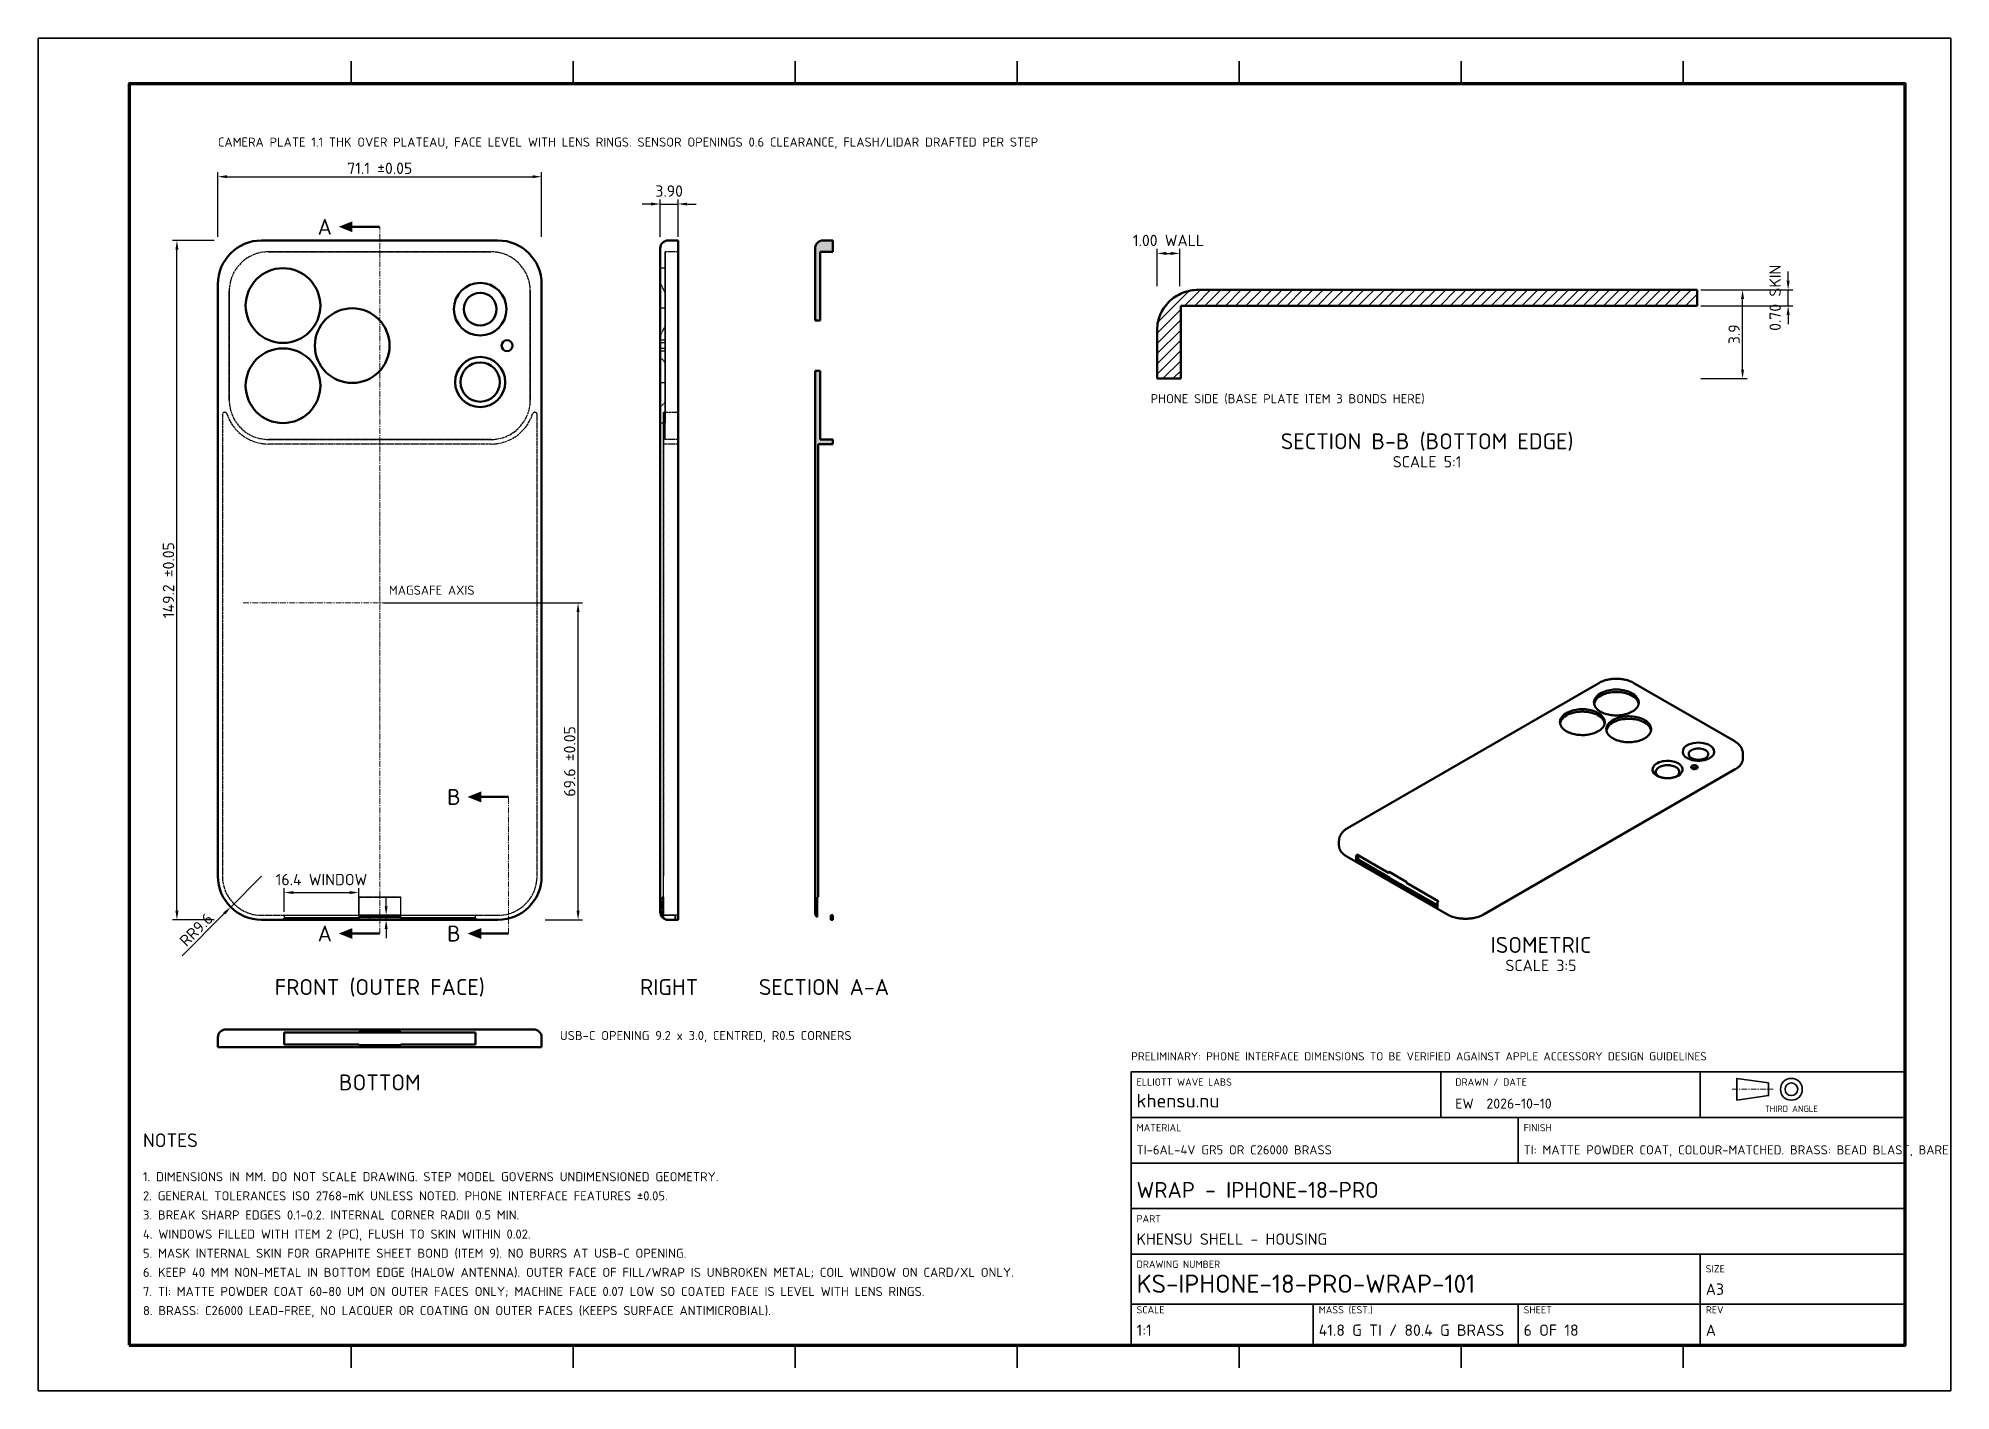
# Model space of a CAD drawing. Header units: millimetres. Extents: x 0 to 420, y 0 to 297.
import ezdxf
from ezdxf.enums import TextEntityAlignment as Align

# ---------------------------------------------------------------- set-up
doc = ezdxf.new("R2010")
doc.units = ezdxf.units.MM
doc.header["$LTSCALE"] = 0.4
doc.linetypes.add('CENTER', pattern=[5.08, 3.175, -0.635, 0.635, -0.635])
doc.linetypes.add('DASHED', pattern=[1.524, 1.27, -0.254])
for name, color, linetype, lineweight in [('BORDER', 7, 'CONTINUOUS', 70), ('CENTER', 1, 'CENTER', 18), ('DIM', 4, 'CONTINUOUS', 18), ('HATCH', 8, 'CONTINUOUS', 13), ('HIDDEN', 8, 'DASHED', 25), ('OUTLINE', 7, 'CONTINUOUS', 50), ('SECTION', 7, 'CONTINUOUS', 50), ('TEXT', 7, 'CONTINUOUS', 25), ('TITLE', 7, 'CONTINUOUS', 35)]:
    doc.layers.add(name, color=color, linetype=linetype, lineweight=lineweight)
doc.styles.add('KHENSU', font='isocpeur.ttf')
doc.dimstyles.new('KHENSU', dxfattribs={"dimtxt": 2.5, "dimasz": 2, "dimexe": 1, "dimexo": 0.8, "dimgap": 0.6, "dimtad": 1, "dimdsep": 46, "dimtxsty": 'KHENSU', "dimcen": -1.5, "dimclrd": 4, "dimclre": 4, "dimclrt": 7, "dimazin": 3, "dimtfac": 1, "dimtmove": 2, "dimatfit": 3})

msp = doc.modelspace()

# ---------------------------------------------------------------- texts
at = {"layer": 'TEXT', "style": 'KHENSU'}
for s, height, p in [('CAMERA PLATE 1.1 THK OVER PLATEAU, FACE LEVEL WITH LENS RINGS. SENSOR OPENINGS 0.6 CLEARANCE, FLASH/LIDAR DRAFTED PER STEP', 2, (39.45, 272.6)), ('PHONE SIDE (BASE PLATE ITEM 3 BONDS HERE)', 2, (244.286, 216.25)), ('MAGSAFE AXIS', 2, (77, 174.2)), ('USB-C OPENING 9.2 x 3.0, CENTRED, R0.5 CORNERS', 2, (114.55, 76.4)), ('khensu.nu', 3, (241.2, 61.3)), ('EW  2026-10-10', 2.2, (311.2, 61.3)), ('NOTES', 3, (23, 52.6)), ('TI-6AL-4V GR5 OR C26000 BRASS', 2, (241.2, 51.3)), ('TI: MATTE POWDER COAT, COLOUR-MATCHED. BRASS: BEAD BLAST, BARE', 2, (326.2, 51.3)), ('1. DIMENSIONS IN MM. DO NOT SCALE DRAWING. STEP MODEL GOVERNS UNDIMENSIONED GEOMETRY.', 2, (23, 45.4)), ('2. GENERAL TOLERANCES ISO 2768-mK UNLESS NOTED. PHONE INTERFACE FEATURES %%p0.05.', 2, (23, 41.2)), ('WRAP - IPHONE-18-PRO', 3.5, (241.2, 41.3)), ('3. BREAK SHARP EDGES 0.1-0.2. INTERNAL CORNER RADII 0.5 MIN.', 2, (23, 37)), ('4. WINDOWS FILLED WITH ITEM 2 (PC), FLUSH TO SKIN WITHIN 0.02.', 2, (23, 32.8)), ('KHENSU SHELL - HOUSING', 2.5, (241.2, 31.3)), ('5. MASK INTERNAL SKIN FOR GRAPHITE SHEET BOND (ITEM 9). NO BURRS AT USB-C OPENING.', 2, (23, 28.6)), ('6. KEEP 40 MM NON-METAL IN BOTTOM EDGE (HALOW ANTENNA). OUTER FACE OF FILL/WRAP IS UNBROKEN METAL; COIL WINDOW ON CARD/XL ONLY.', 2, (23, 24.4)), ('KS-IPHONE-18-PRO-WRAP-101', 4, (241.2, 20.3)), ('7. TI: MATTE POWDER COAT 60-80 UM ON OUTER FACES ONLY; MACHINE FACE 0.07 LOW SO COATED FACE IS LEVEL WITH LENS RINGS.', 2, (23, 20.2)), ('A3', 2.5, (366.2, 20.3)), ('8. BRASS: C26000 LEAD-FREE, NO LACQUER OR COATING ON OUTER FACES (KEEPS SURFACE ANTIMICROBIAL).', 2, (23, 16)), ('1:1', 2.5, (241.2, 11.3)), ('41.8 G TI / 80.4 G BRASS', 2.5, (281.2, 11.3)), ('6 OF 18', 2.5, (326.2, 11.3)), ('A', 2.5, (366.2, 11.3))]:
    msp.add_text(s, height=height, dxfattribs=at).set_placement(p, align=Align.BOTTOM_LEFT)
for s, p in [('A', (64.5, 255.6)), ('B', (92.775, 130.4)), ('A', (64.5, 100.4)), ('B', (92.775, 100.4))]:
    msp.add_text(s, height=3.5, dxfattribs=at).set_placement(p, align=Align.MIDDLE_RIGHT)
for s, height, p in [('SECTION B-B (BOTTOM EDGE)', 3.5, (305, 210.25)), ('SCALE 5:1', 2.5, (305, 205.25)), ('ISOMETRIC', 3.5, (330, 99.648)), ('SCALE 3:5', 2.5, (330, 94.648)), ('FRONT (OUTER FACE)', 3.5, (75, 90.4)), ('RIGHT', 3.5, (138.55, 90.4)), ('SECTION A-A', 3.5, (172.55, 90.4)), ('BOTTOM', 3.5, (75, 69.45))]:
    msp.add_text(s, height=height, dxfattribs=at).set_placement(p, align=Align.TOP_CENTER)
at = {"layer": 'TITLE', "style": 'KHENSU'}
for s, height, p in [('PRELIMINARY: PHONE INTERFACE DIMENSIONS TO BE VERIFIED AGAINST APPLE ACCESSORY DESIGN GUIDELINES', 1.8, (240, 72)), ('ELLIOTT WAVE LABS', 1.6, (241.2, 66.5)), ('DRAWN / DATE', 1.6, (311.2, 66.5)), ('MATERIAL', 1.6, (241.2, 56.5)), ('FINISH', 1.6, (326.2, 56.5)), ('PART', 1.6, (241.2, 36.5)), ('DRAWING NUMBER', 1.6, (241.2, 26.5)), ('SIZE', 1.6, (366.2, 25.5)), ('SCALE', 1.6, (241.2, 16.5)), ('MASS (EST.)', 1.6, (281.2, 16.5)), ('SHEET', 1.6, (326.2, 16.5)), ('REV', 1.6, (366.2, 16.5))]:
    msp.add_text(s, height=height, dxfattribs=at).set_placement(p, align=Align.BOTTOM_LEFT)
msp.add_text('THIRD ANGLE', height=1.4, dxfattribs=at).set_placement((385, 60.8), align=Align.BOTTOM_CENTER)

# ---------------------------------------------------------------- dimensions: what is measured, and where the dimension line sits
at = {"layer": 'DIM'}
for base, p1, p2, text, override in [((39.45, 266.6), (39.45, 252.6), (110.55, 252.6), '<> %%p0.05', {"dimlfac": 1}), ((136.6, 260.6), (136.6, 252.6), (140.5, 252.6), '3.90', {"dimlfac": 1}), ((245.714, 249.75), (245.714, 241.75), (250.714, 241.75), '1.00 WALL', {"dimlfac": 0.2}), ((54, 109.4), (54, 104.4), (70.4, 104.4), '<> WINDOW', {"dimlfac": 1})]:
    msp.add_linear_dim(base=base, p1=p1, p2=p2, text=text, dimstyle='KHENSU', override=override, dxfattribs=at).render()
for base, p1, p2, text, override in [((30.45, 103.4), (39.45, 103.4), (39.45, 252.6), '<> %%p0.05', {"dimlfac": 1}), ((384.286, 238.25), (364.286, 238.25), (364.286, 241.75), '0.70 SKIN', {"dimlfac": 0.2}), ((118.55, 103.4), (110.55, 103.4), (75, 173), '<> %%p0.05', {"dimlfac": 1})]:
    msp.add_linear_dim(base=base, p1=p1, p2=p2, angle=90, text=text, dimstyle='KHENSU', override=override, dxfattribs=at).render()
for base, p1, p2, override in [((374.286, 222.25), (364.286, 222.25), (364.286, 241.75), {"dimlfac": 0.2}), ((76.4, 103.4), (70.4, 103.4), (70.4, 104.4), {"dimlfac": 1})]:
    msp.add_linear_dim(base=base, p1=p1, p2=p2, angle=90, dimstyle='KHENSU', override=override, dxfattribs=at).render()
msp.add_radius_dim(center=(49.05, 113), mpoint=(42.262, 106.212), text='R<>', dimstyle='KHENSU', override={"dimlfac": 1}, dxfattribs=at).render()

# ---------------------------------------------------------------- hatches: boundary and pattern name
at = {"layer": 'HATCH'}
h = msp.add_hatch(color=8, dxfattribs=at)
h.dxf.hatch_style = 1
h.paths.add_polyline_path([(174.5, 250.1), (174.333, 250.1), (174.165, 250.1), (173.998, 250.1), (173.831, 250.1), (173.663, 250.1), (173.496, 250.1), (173.328, 250.1), (173.161, 250.1), (172.994, 250.1), (172.826, 250.1), (172.659, 250.1), (172.492, 250.1), (172.324, 250.1), (172.157, 250.1), (171.989, 250.1), (171.822, 250.1), (171.7, 250.055), (171.7, 249.887), (171.7, 249.72), (171.7, 249.553), (171.7, 249.385), (171.7, 249.218), (171.7, 249.051), (171.7, 248.883), (171.7, 248.716), (171.7, 248.548), (171.7, 248.381), (171.7, 248.214), (171.7, 248.046), (171.7, 247.879), (171.7, 247.712), (171.7, 247.544), (171.7, 247.377), (171.7, 247.21), (171.7, 247.042), (171.7, 246.875), (171.7, 246.707), (171.7, 246.54), (171.7, 246.373), (171.7, 246.205), (171.7, 246.038), (171.7, 245.871), (171.7, 245.703), (171.7, 245.536), (171.7, 245.368), (171.7, 245.201), (171.7, 245.034), (171.7, 244.866), (171.7, 244.699), (171.7, 244.532), (171.7, 244.364), (171.7, 244.197), (171.7, 244.03), (171.7, 243.862), (171.7, 243.695), (171.7, 243.527), (171.7, 243.36), (171.7, 243.193), (171.7, 243.025), (171.7, 242.858), (171.7, 242.691), (171.7, 242.523), (171.7, 242.356), (171.7, 242.189), (171.7, 242.021), (171.7, 241.854), (171.7, 241.686), (171.7, 241.519), (171.7, 241.352), (171.7, 241.184), (171.7, 241.017), (171.7, 240.85), (171.7, 240.682), (171.7, 240.515), (171.7, 240.347), (171.7, 240.18), (171.7, 240.013), (171.7, 239.845), (171.7, 239.678), (171.7, 239.511), (171.7, 239.343), (171.7, 239.176), (171.7, 239.009), (171.7, 238.841), (171.7, 238.674), (171.7, 238.506), (171.7, 238.339), (171.7, 238.172), (171.7, 238.004), (171.7, 237.837), (171.7, 237.67), (171.7, 237.502), (171.7, 237.335), (171.7, 237.167), (171.7, 237), (171.7, 236.833), (171.7, 236.665), (171.7, 236.498), (171.7, 236.331), (171.7, 236.163), (171.7, 235.996), (171.7, 235.829), (171.7, 235.661), (171.7, 235.494), (171.7, 235.326), (171.7, 235.159), (171.657, 235.035), (171.489, 235.035), (171.322, 235.035), (171.155, 235.035), (170.987, 235.035), (170.82, 235.035), (170.652, 235.035), (170.6, 235.15), (170.6, 235.317), (170.6, 235.485), (170.6, 235.652), (170.6, 235.82), (170.6, 235.987), (170.6, 236.154), (170.6, 236.322), (170.6, 236.489), (170.6, 236.656), (170.6, 236.824), (170.6, 236.991), (170.6, 237.158), (170.6, 237.326), (170.6, 237.493), (170.6, 237.661), (170.6, 237.828), (170.6, 237.995), (170.6, 238.163), (170.6, 238.33), (170.6, 238.497), (170.6, 238.665), (170.6, 238.832), (170.6, 239), (170.6, 239.167), (170.6, 239.334), (170.6, 239.502), (170.6, 239.669), (170.6, 239.836), (170.6, 240.004), (170.6, 240.171), (170.6, 240.338), (170.6, 240.506), (170.6, 240.673), (170.6, 240.841), (170.6, 241.008), (170.6, 241.175), (170.6, 241.343), (170.6, 241.51), (170.6, 241.677), (170.6, 241.845), (170.6, 242.012), (170.6, 242.18), (170.6, 242.347), (170.6, 242.514), (170.6, 242.682), (170.6, 242.849), (170.6, 243.016), (170.6, 243.184), (170.6, 243.351), (170.6, 243.518), (170.6, 243.686), (170.6, 243.853), (170.6, 244.021), (170.6, 244.188), (170.6, 244.355), (170.6, 244.523), (170.6, 244.69), (170.6, 244.857), (170.6, 245.025), (170.6, 245.192), (170.6, 245.359), (170.6, 245.527), (170.6, 245.694), (170.6, 245.862), (170.6, 246.029), (170.6, 246.196), (170.6, 246.364), (170.6, 246.531), (170.6, 246.698), (170.6, 246.866), (170.6, 247.033), (170.6, 247.201), (170.6, 247.368), (170.6, 247.535), (170.6, 247.703), (170.6, 247.87), (170.6, 248.037), (170.6, 248.205), (170.6, 248.372), (170.6, 248.539), (170.6, 248.707), (170.6, 248.874), (170.6, 249.042), (170.6, 249.209), (170.6, 249.376), (170.6, 249.544), (170.6, 249.711), (170.6, 249.878), (170.6, 250.046), (170.6, 250.213), (170.6, 250.38), (170.6, 250.548), (170.6, 250.715), (170.6, 250.883), (170.612, 251.049), (170.639, 251.215), (170.682, 251.376), (170.741, 251.533), (170.813, 251.684), (170.9, 251.827), (171, 251.961), (171.113, 252.085), (171.236, 252.197), (171.37, 252.298), (171.513, 252.385), (171.664, 252.458), (171.82, 252.517), (171.982, 252.56), (172.147, 252.588), (172.314, 252.6), (172.481, 252.6), (172.648, 252.6), (172.816, 252.6), (172.983, 252.6), (173.151, 252.6), (173.318, 252.6), (173.485, 252.6), (173.653, 252.6), (173.82, 252.6), (173.987, 252.6), (174.155, 252.6), (174.322, 252.6), (174.489, 252.6), (174.5, 252.443), (174.5, 252.276), (174.5, 252.108), (174.5, 251.941), (174.5, 251.774), (174.5, 251.606), (174.5, 251.439), (174.5, 251.272), (174.5, 251.104), (174.5, 250.937), (174.5, 250.769), (174.5, 250.602), (174.5, 250.435), (174.5, 250.267), (174.5, 250.1)])
h = msp.add_hatch(dxfattribs=at)
h.set_pattern_fill('ANSI31', color=8, scale=0.5)
h.paths.add_polyline_path([(364.286, 241.75), (364.286, 240.912), (364.286, 240.074), (364.286, 239.236), (364.286, 238.398), (363.596, 238.25), (362.758, 238.25), (361.92, 238.25), (361.082, 238.25), (360.245, 238.25), (359.407, 238.25), (358.569, 238.25), (357.731, 238.25), (356.893, 238.25), (356.055, 238.25), (355.217, 238.25), (354.379, 238.25), (353.541, 238.25), (352.704, 238.25), (351.866, 238.25), (351.028, 238.25), (350.19, 238.25), (349.352, 238.25), (348.514, 238.25), (347.676, 238.25), (346.838, 238.25), (346, 238.25), (345.163, 238.25), (344.325, 238.25), (343.487, 238.25), (342.649, 238.25), (341.811, 238.25), (340.973, 238.25), (340.135, 238.25), (339.297, 238.25), (338.459, 238.25), (337.622, 238.25), (336.784, 238.25), (335.946, 238.25), (335.108, 238.25), (334.27, 238.25), (333.432, 238.25), (332.594, 238.25), (331.756, 238.25), (330.918, 238.25), (330.081, 238.25), (329.243, 238.25), (328.405, 238.25), (327.567, 238.25), (326.729, 238.25), (325.891, 238.25), (325.053, 238.25), (324.215, 238.25), (323.377, 238.25), (322.54, 238.25), (321.702, 238.25), (320.864, 238.25), (320.026, 238.25), (319.188, 238.25), (318.35, 238.25), (317.512, 238.25), (316.674, 238.25), (315.836, 238.25), (314.999, 238.25), (314.161, 238.25), (313.323, 238.25), (312.485, 238.25), (311.647, 238.25), (310.809, 238.25), (309.971, 238.25), (309.133, 238.25), (308.295, 238.25), (307.458, 238.25), (306.62, 238.25), (305.782, 238.25), (304.944, 238.25), (304.106, 238.25), (303.268, 238.25), (302.43, 238.25), (301.592, 238.25), (300.755, 238.25), (299.917, 238.25), (299.079, 238.25), (298.241, 238.25), (297.403, 238.25), (296.565, 238.25), (295.727, 238.25), (294.889, 238.25), (294.051, 238.25), (293.214, 238.25), (292.376, 238.25), (291.538, 238.25), (290.7, 238.25), (289.862, 238.25), (289.024, 238.25), (288.186, 238.25), (287.348, 238.25), (286.51, 238.25), (285.673, 238.25), (284.835, 238.25), (283.997, 238.25), (283.159, 238.25), (282.321, 238.25), (281.483, 238.25), (280.645, 238.25), (279.807, 238.25), (278.969, 238.25), (278.132, 238.25), (277.294, 238.25), (276.456, 238.25), (275.618, 238.25), (274.78, 238.25), (273.942, 238.25), (273.104, 238.25), (272.266, 238.25), (271.428, 238.25), (270.591, 238.25), (269.753, 238.25), (268.915, 238.25), (268.077, 238.25), (267.239, 238.25), (266.401, 238.25), (265.563, 238.25), (264.725, 238.25), (263.887, 238.25), (263.05, 238.25), (262.212, 238.25), (261.374, 238.25), (260.536, 238.25), (259.698, 238.25), (258.86, 238.25), (258.022, 238.25), (257.184, 238.25), (256.346, 238.25), (255.509, 238.25), (254.671, 238.25), (253.833, 238.25), (252.995, 238.25), (252.157, 238.25), (251.319, 238.25), (250.887, 237.845), (250.887, 237.007), (250.887, 236.169), (250.887, 235.331), (250.887, 234.493), (250.887, 233.655), (250.887, 232.817), (250.887, 231.979), (250.887, 231.141), (250.887, 230.304), (250.887, 229.466), (250.887, 228.628), (250.887, 227.79), (250.887, 226.952), (250.887, 226.114), (250.887, 225.276), (250.887, 224.438), (250.887, 223.6), (250.887, 222.763), (250.561, 222.25), (249.723, 222.25), (248.886, 222.25), (248.048, 222.25), (247.21, 222.25), (246.372, 222.25), (245.714, 222.43), (245.714, 223.268), (245.714, 224.106), (245.714, 224.944), (245.714, 225.782), (245.714, 226.62), (245.714, 227.458), (245.714, 228.296), (245.714, 229.134), (245.714, 229.971), (245.714, 230.809), (245.714, 231.647), (245.714, 232.485), (245.722, 233.323), (245.797, 234.157), (245.954, 234.98), (246.19, 235.783), (246.504, 236.56), (246.892, 237.302), (247.349, 238.004), (247.871, 238.659), (248.453, 239.261), (249.089, 239.806), (249.773, 240.289), (250.499, 240.708), (251.26, 241.058), (252.049, 241.338), (252.861, 241.547), (253.687, 241.683), (254.522, 241.745), (255.36, 241.75), (256.198, 241.75), (257.036, 241.75), (257.874, 241.75), (258.712, 241.75), (259.55, 241.75), (260.387, 241.75), (261.225, 241.75), (262.063, 241.75), (262.901, 241.75), (263.739, 241.75), (264.577, 241.75), (265.415, 241.75), (266.253, 241.75), (267.091, 241.75), (267.928, 241.75), (268.766, 241.75), (269.604, 241.75), (270.442, 241.75), (271.28, 241.75), (272.118, 241.75), (272.956, 241.75), (273.794, 241.75), (274.632, 241.75), (275.469, 241.75), (276.307, 241.75), (277.145, 241.75), (277.983, 241.75), (278.821, 241.75), (279.659, 241.75), (280.497, 241.75), (281.335, 241.75), (282.173, 241.75), (283.01, 241.75), (283.848, 241.75), (284.686, 241.75), (285.524, 241.75), (286.362, 241.75), (287.2, 241.75), (288.038, 241.75), (288.876, 241.75), (289.714, 241.75), (290.551, 241.75), (291.389, 241.75), (292.227, 241.75), (293.065, 241.75), (293.903, 241.75), (294.741, 241.75), (295.579, 241.75), (296.417, 241.75), (297.255, 241.75), (298.092, 241.75), (298.93, 241.75), (299.768, 241.75), (300.606, 241.75), (301.444, 241.75), (302.282, 241.75), (303.12, 241.75), (303.958, 241.75), (304.795, 241.75), (305.633, 241.75), (306.471, 241.75), (307.309, 241.75), (308.147, 241.75), (308.985, 241.75), (309.823, 241.75), (310.661, 241.75), (311.499, 241.75), (312.336, 241.75), (313.174, 241.75), (314.012, 241.75), (314.85, 241.75), (315.688, 241.75), (316.526, 241.75), (317.364, 241.75), (318.202, 241.75), (319.04, 241.75), (319.877, 241.75), (320.715, 241.75), (321.553, 241.75), (322.391, 241.75), (323.229, 241.75), (324.067, 241.75), (324.905, 241.75), (325.743, 241.75), (326.581, 241.75), (327.418, 241.75), (328.256, 241.75), (329.094, 241.75), (329.932, 241.75), (330.77, 241.75), (331.608, 241.75), (332.446, 241.75), (333.284, 241.75), (334.122, 241.75), (334.959, 241.75), (335.797, 241.75), (336.635, 241.75), (337.473, 241.75), (338.311, 241.75), (339.149, 241.75), (339.987, 241.75), (340.825, 241.75), (341.663, 241.75), (342.5, 241.75), (343.338, 241.75), (344.176, 241.75), (345.014, 241.75), (345.852, 241.75), (346.69, 241.75), (347.528, 241.75), (348.366, 241.75), (349.204, 241.75), (350.041, 241.75), (350.879, 241.75), (351.717, 241.75), (352.555, 241.75), (353.393, 241.75), (354.231, 241.75), (355.069, 241.75), (355.907, 241.75), (356.745, 241.75), (357.582, 241.75), (358.42, 241.75), (359.258, 241.75), (360.096, 241.75), (360.934, 241.75), (361.772, 241.75), (362.61, 241.75), (363.448, 241.75), (364.286, 241.75)])
h = msp.add_hatch(color=8, dxfattribs=at)
h.dxf.hatch_style = 1
h.paths.add_polyline_path([(174.5, 207.9), (174.333, 207.9), (174.166, 207.9), (173.999, 207.9), (173.833, 207.9), (173.666, 207.9), (173.499, 207.9), (173.332, 207.9), (173.165, 207.9), (172.998, 207.9), (172.832, 207.9), (172.665, 207.9), (172.498, 207.9), (172.331, 207.9), (172.164, 207.9), (171.997, 207.9), (171.831, 207.9), (171.664, 207.9), (171.497, 207.9), (171.33, 207.9), (171.3, 207.763), (171.3, 207.596), (171.3, 207.429), (171.3, 207.263), (171.3, 207.096), (171.3, 206.929), (171.3, 206.762), (171.3, 206.595), (171.3, 206.428), (171.3, 206.262), (171.3, 206.095), (171.3, 205.928), (171.3, 205.761), (171.3, 205.594), (171.3, 205.427), (171.3, 205.26), (171.3, 205.094), (171.3, 204.927), (171.3, 204.76), (171.3, 204.593), (171.3, 204.426), (171.3, 204.259), (171.3, 204.093), (171.3, 203.926), (171.3, 203.759), (171.3, 203.592), (171.3, 203.425), (171.3, 203.258), (171.3, 203.092), (171.3, 202.925), (171.3, 202.758), (171.3, 202.591), (171.3, 202.424), (171.3, 202.257), (171.3, 202.09), (171.3, 201.924), (171.3, 201.757), (171.3, 201.59), (171.3, 201.423), (171.3, 201.256), (171.3, 201.089), (171.3, 200.923), (171.3, 200.756), (171.3, 200.589), (171.3, 200.422), (171.3, 200.255), (171.3, 200.088), (171.3, 199.922), (171.3, 199.755), (171.3, 199.588), (171.3, 199.421), (171.3, 199.254), (171.3, 199.087), (171.3, 198.92), (171.3, 198.754), (171.3, 198.587), (171.3, 198.42), (171.3, 198.253), (171.3, 198.086), (171.3, 197.919), (171.3, 197.753), (171.3, 197.586), (171.3, 197.419), (171.3, 197.252), (171.3, 197.085), (171.3, 196.918), (171.3, 196.751), (171.3, 196.585), (171.3, 196.418), (171.3, 196.251), (171.3, 196.084), (171.3, 195.917), (171.3, 195.75), (171.3, 195.584), (171.3, 195.417), (171.3, 195.25), (171.3, 195.083), (171.3, 194.916), (171.3, 194.749), (171.3, 194.583), (171.3, 194.416), (171.3, 194.249), (171.3, 194.082), (171.3, 193.915), (171.3, 193.748), (171.3, 193.581), (171.3, 193.415), (171.3, 193.248), (171.3, 193.081), (171.3, 192.914), (171.3, 192.747), (171.3, 192.58), (171.3, 192.414), (171.3, 192.247), (171.3, 192.08), (171.3, 191.913), (171.3, 191.746), (171.3, 191.579), (171.3, 191.412), (171.3, 191.246), (171.3, 191.079), (171.3, 190.912), (171.3, 190.745), (171.3, 190.578), (171.3, 190.411), (171.3, 190.245), (171.3, 190.078), (171.3, 189.911), (171.3, 189.744), (171.3, 189.577), (171.3, 189.41), (171.3, 189.244), (171.3, 189.077), (171.3, 188.91), (171.3, 188.743), (171.3, 188.576), (171.3, 188.409), (171.3, 188.242), (171.3, 188.076), (171.3, 187.909), (171.3, 187.742), (171.3, 187.575), (171.3, 187.408), (171.3, 187.241), (171.3, 187.075), (171.3, 186.908), (171.3, 186.741), (171.3, 186.574), (171.3, 186.407), (171.3, 186.24), (171.3, 186.074), (171.3, 185.907), (171.3, 185.74), (171.3, 185.573), (171.3, 185.406), (171.3, 185.239), (171.3, 185.072), (171.3, 184.906), (171.3, 184.739), (171.3, 184.572), (171.3, 184.405), (171.3, 184.238), (171.3, 184.071), (171.3, 183.905), (171.3, 183.738), (171.3, 183.571), (171.3, 183.404), (171.3, 183.237), (171.3, 183.07), (171.3, 182.903), (171.3, 182.737), (171.3, 182.57), (171.3, 182.403), (171.3, 182.236), (171.3, 182.069), (171.3, 181.902), (171.3, 181.736), (171.3, 181.569), (171.3, 181.402), (171.3, 181.235), (171.3, 181.068), (171.3, 180.901), (171.3, 180.735), (171.3, 180.568), (171.3, 180.401), (171.3, 180.234), (171.3, 180.067), (171.3, 179.9), (171.3, 179.733), (171.3, 179.567), (171.3, 179.4), (171.3, 179.233), (171.3, 179.066), (171.3, 178.899), (171.3, 178.732), (171.3, 178.566), (171.3, 178.399), (171.3, 178.232), (171.3, 178.065), (171.3, 177.898), (171.3, 177.731), (171.3, 177.565), (171.3, 177.398), (171.3, 177.231), (171.3, 177.064), (171.3, 176.897), (171.3, 176.73), (171.3, 176.563), (171.3, 176.397), (171.3, 176.23), (171.3, 176.063), (171.3, 175.896), (171.3, 175.729), (171.3, 175.562), (171.3, 175.396), (171.3, 175.229), (171.3, 175.062), (171.3, 174.895), (171.3, 174.728), (171.3, 174.561), (171.3, 174.394), (171.3, 174.228), (171.3, 174.061), (171.3, 173.894), (171.3, 173.727), (171.3, 173.56), (171.3, 173.393), (171.3, 173.227), (171.3, 173.06), (171.3, 172.893), (171.3, 172.726), (171.3, 172.559), (171.3, 172.392), (171.3, 172.226), (171.3, 172.059), (171.3, 171.892), (171.3, 171.725), (171.3, 171.558), (171.3, 171.391), (171.3, 171.224), (171.3, 171.058), (171.3, 170.891), (171.3, 170.724), (171.3, 170.557), (171.3, 170.39), (171.3, 170.223), (171.3, 170.057), (171.3, 169.89), (171.3, 169.723), (171.3, 169.556), (171.3, 169.389), (171.3, 169.222), (171.3, 169.056), (171.3, 168.889), (171.3, 168.722), (171.3, 168.555), (171.3, 168.388), (171.3, 168.221), (171.3, 168.054), (171.3, 167.888), (171.3, 167.721), (171.3, 167.554), (171.3, 167.387), (171.3, 167.22), (171.3, 167.053), (171.3, 166.887), (171.3, 166.72), (171.3, 166.553), (171.3, 166.386), (171.3, 166.219), (171.3, 166.052), (171.3, 165.885), (171.3, 165.719), (171.3, 165.552), (171.3, 165.385), (171.3, 165.218), (171.3, 165.051), (171.3, 164.884), (171.3, 164.718), (171.3, 164.551), (171.3, 164.384), (171.3, 164.217), (171.3, 164.05), (171.3, 163.883), (171.3, 163.717), (171.3, 163.55), (171.3, 163.383), (171.3, 163.216), (171.3, 163.049), (171.3, 162.882), (171.3, 162.715), (171.3, 162.549), (171.3, 162.382), (171.3, 162.215), (171.3, 162.048), (171.3, 161.881), (171.3, 161.714), (171.3, 161.548), (171.3, 161.381), (171.3, 161.214), (171.3, 161.047), (171.3, 160.88), (171.3, 160.713), (171.3, 160.546), (171.3, 160.38), (171.3, 160.213), (171.3, 160.046), (171.3, 159.879), (171.3, 159.712), (171.3, 159.545), (171.3, 159.379), (171.3, 159.212), (171.3, 159.045), (171.3, 158.878), (171.3, 158.711), (171.3, 158.544), (171.3, 158.378), (171.3, 158.211), (171.3, 158.044), (171.3, 157.877), (171.3, 157.71), (171.3, 157.543), (171.3, 157.376), (171.3, 157.21), (171.3, 157.043), (171.3, 156.876), (171.3, 156.709), (171.3, 156.542), (171.3, 156.375), (171.3, 156.209), (171.3, 156.042), (171.3, 155.875), (171.3, 155.708), (171.3, 155.541), (171.3, 155.374), (171.3, 155.208), (171.3, 155.041), (171.3, 154.874), (171.3, 154.707), (171.3, 154.54), (171.3, 154.373), (171.3, 154.206), (171.3, 154.04), (171.3, 153.873), (171.3, 153.706), (171.3, 153.539), (171.3, 153.372), (171.3, 153.205), (171.3, 153.039), (171.3, 152.872), (171.3, 152.705), (171.3, 152.538), (171.3, 152.371), (171.3, 152.204), (171.3, 152.037), (171.3, 151.871), (171.3, 151.704), (171.3, 151.537), (171.3, 151.37), (171.3, 151.203), (171.3, 151.036), (171.3, 150.87), (171.3, 150.703), (171.3, 150.536), (171.3, 150.369), (171.3, 150.202), (171.3, 150.035), (171.3, 149.869), (171.3, 149.702), (171.3, 149.535), (171.3, 149.368), (171.3, 149.201), (171.3, 149.034), (171.3, 148.867), (171.3, 148.701), (171.3, 148.534), (171.3, 148.367), (171.3, 148.2), (171.3, 148.033), (171.3, 147.866), (171.3, 147.7), (171.3, 147.533), (171.3, 147.366), (171.3, 147.199), (171.3, 147.032), (171.3, 146.865), (171.3, 146.699), (171.3, 146.532), (171.3, 146.365), (171.3, 146.198), (171.3, 146.031), (171.3, 145.864), (171.3, 145.697), (171.3, 145.531), (171.3, 145.364), (171.3, 145.197), (171.3, 145.03), (171.3, 144.863), (171.3, 144.696), (171.3, 144.53), (171.3, 144.363), (171.3, 144.196), (171.3, 144.029), (171.3, 143.862), (171.3, 143.695), (171.3, 143.528), (171.3, 143.362), (171.3, 143.195), (171.3, 143.028), (171.3, 142.861), (171.3, 142.694), (171.3, 142.527), (171.3, 142.361), (171.3, 142.194), (171.3, 142.027), (171.3, 141.86), (171.3, 141.693), (171.3, 141.526), (171.3, 141.36), (171.3, 141.193), (171.3, 141.026), (171.3, 140.859), (171.3, 140.692), (171.3, 140.525), (171.3, 140.358), (171.3, 140.192), (171.3, 140.025), (171.3, 139.858), (171.3, 139.691), (171.3, 139.524), (171.3, 139.357), (171.3, 139.191), (171.3, 139.024), (171.3, 138.857), (171.3, 138.69), (171.3, 138.523), (171.3, 138.356), (171.3, 138.189), (171.3, 138.023), (171.3, 137.856), (171.3, 137.689), (171.3, 137.522), (171.3, 137.355), (171.3, 137.188), (171.3, 137.022), (171.3, 136.855), (171.3, 136.688), (171.3, 136.521), (171.3, 136.354), (171.3, 136.187), (171.3, 136.021), (171.3, 135.854), (171.3, 135.687), (171.3, 135.52), (171.3, 135.353), (171.3, 135.186), (171.3, 135.019), (171.3, 134.853), (171.3, 134.686), (171.3, 134.519), (171.3, 134.352), (171.3, 134.185), (171.3, 134.018), (171.3, 133.852), (171.3, 133.685), (171.3, 133.518), (171.3, 133.351), (171.3, 133.184), (171.3, 133.017), (171.3, 132.851), (171.3, 132.684), (171.3, 132.517), (171.3, 132.35), (171.3, 132.183), (171.3, 132.016), (171.3, 131.849), (171.3, 131.683), (171.3, 131.516), (171.3, 131.349), (171.3, 131.182), (171.3, 131.015), (171.3, 130.848), (171.3, 130.682), (171.3, 130.515), (171.3, 130.348), (171.3, 130.181), (171.3, 130.014), (171.3, 129.847), (171.3, 129.68), (171.3, 129.514), (171.3, 129.347), (171.3, 129.18), (171.3, 129.013), (171.3, 128.846), (171.3, 128.679), (171.3, 128.513), (171.3, 128.346), (171.3, 128.179), (171.3, 128.012), (171.3, 127.845), (171.3, 127.678), (171.3, 127.512), (171.3, 127.345), (171.3, 127.178), (171.3, 127.011), (171.3, 126.844), (171.3, 126.677), (171.3, 126.51), (171.3, 126.344), (171.3, 126.177), (171.3, 126.01), (171.3, 125.843), (171.3, 125.676), (171.3, 125.509), (171.3, 125.343), (171.3, 125.176), (171.3, 125.009), (171.3, 124.842), (171.3, 124.675), (171.3, 124.508), (171.3, 124.342), (171.3, 124.175), (171.3, 124.008), (171.3, 123.841), (171.3, 123.674), (171.3, 123.507), (171.3, 123.34), (171.3, 123.174), (171.3, 123.007), (171.3, 122.84), (171.3, 122.673), (171.3, 122.506), (171.3, 122.339), (171.3, 122.173), (171.3, 122.006), (171.3, 121.839), (171.3, 121.672), (171.3, 121.505), (171.3, 121.338), (171.3, 121.171), (171.3, 121.005), (171.3, 120.838), (171.3, 120.671), (171.3, 120.504), (171.3, 120.337), (171.3, 120.17), (171.3, 120.004), (171.3, 119.837), (171.3, 119.67), (171.3, 119.503), (171.3, 119.336), (171.3, 119.169), (171.3, 119.003), (171.3, 118.836), (171.3, 118.669), (171.3, 118.502), (171.3, 118.335), (171.3, 118.168), (171.3, 118.001), (171.3, 117.835), (171.3, 117.668), (171.3, 117.501), (171.3, 117.334), (171.3, 117.167), (171.3, 117), (171.3, 116.834), (171.3, 116.667), (171.3, 116.5), (171.3, 116.333), (171.3, 116.166), (171.3, 115.999), (171.3, 115.833), (171.3, 115.666), (171.3, 115.499), (171.3, 115.332), (171.3, 115.165), (171.3, 114.998), (171.3, 114.831), (171.3, 114.665), (171.3, 114.498), (171.3, 114.331), (171.3, 114.164), (171.3, 113.997), (171.3, 113.83), (171.3, 113.664), (171.3, 113.497), (171.3, 113.33), (171.3, 113.163), (171.3, 112.996), (171.3, 112.829), (171.3, 112.662), (171.3, 112.496), (171.3, 112.329), (171.3, 112.162), (171.3, 111.995), (171.3, 111.828), (171.3, 111.661), (171.3, 111.495), (171.3, 111.328), (171.3, 111.161), (171.3, 110.994), (171.3, 110.827), (171.3, 110.66), (171.3, 110.494), (171.3, 110.327), (171.3, 110.16), (171.3, 109.993), (171.3, 109.826), (171.3, 109.659), (171.3, 109.492), (171.3, 109.326), (171.3, 109.159), (171.3, 108.992), (171.3, 108.825), (171.3, 108.658), (171.3, 108.491), (171.225, 108.4), (171.058, 108.4), (171.05, 108.241), (171.05, 108.074), (171.05, 107.907), (171.05, 107.74), (171.05, 107.573), (171.05, 107.407), (171.05, 107.24), (171.05, 107.073), (171.05, 106.906), (171.05, 106.739), (171.05, 106.572), (171.05, 106.406), (171.05, 106.239), (171.05, 106.072), (171.05, 105.905), (171.05, 105.738), (171.05, 105.571), (171.05, 105.405), (171.05, 105.238), (171.05, 105.071), (171.05, 104.904), (171.05, 104.737), (171.05, 104.57), (171.05, 104.403), (171.05, 104.237), (171.05, 104.07), (170.999, 104.041), (170.899, 104.175), (170.813, 104.318), (170.74, 104.468), (170.682, 104.624), (170.639, 104.785), (170.612, 104.95), (170.6, 105.116), (170.6, 105.283), (170.6, 105.45), (170.6, 105.617), (170.6, 105.784), (170.6, 105.95), (170.6, 106.117), (170.6, 106.284), (170.6, 106.451), (170.6, 106.618), (170.6, 106.785), (170.6, 106.951), (170.6, 107.118), (170.6, 107.285), (170.6, 107.452), (170.6, 107.619), (170.6, 107.786), (170.6, 107.953), (170.6, 108.119), (170.6, 108.286), (170.6, 108.453), (170.6, 108.62), (170.6, 108.787), (170.6, 108.954), (170.6, 109.12), (170.6, 109.287), (170.6, 109.454), (170.6, 109.621), (170.6, 109.788), (170.6, 109.955), (170.6, 110.121), (170.6, 110.288), (170.6, 110.455), (170.6, 110.622), (170.6, 110.789), (170.6, 110.956), (170.6, 111.123), (170.6, 111.289), (170.6, 111.456), (170.6, 111.623), (170.6, 111.79), (170.6, 111.957), (170.6, 112.124), (170.6, 112.29), (170.6, 112.457), (170.6, 112.624), (170.6, 112.791), (170.6, 112.958), (170.6, 113.125), (170.6, 113.292), (170.6, 113.458), (170.6, 113.625), (170.6, 113.792), (170.6, 113.959), (170.6, 114.126), (170.6, 114.293), (170.6, 114.459), (170.6, 114.626), (170.6, 114.793), (170.6, 114.96), (170.6, 115.127), (170.6, 115.294), (170.6, 115.46), (170.6, 115.627), (170.6, 115.794), (170.6, 115.961), (170.6, 116.128), (170.6, 116.295), (170.6, 116.462), (170.6, 116.628), (170.6, 116.795), (170.6, 116.962), (170.6, 117.129), (170.6, 117.296), (170.6, 117.463), (170.6, 117.629), (170.6, 117.796), (170.6, 117.963), (170.6, 118.13), (170.6, 118.297), (170.6, 118.464), (170.6, 118.63), (170.6, 118.797), (170.6, 118.964), (170.6, 119.131), (170.6, 119.298), (170.6, 119.465), (170.6, 119.632), (170.6, 119.798), (170.6, 119.965), (170.6, 120.132), (170.6, 120.299), (170.6, 120.466), (170.6, 120.633), (170.6, 120.799), (170.6, 120.966), (170.6, 121.133), (170.6, 121.3), (170.6, 121.467), (170.6, 121.634), (170.6, 121.801), (170.6, 121.967), (170.6, 122.134), (170.6, 122.301), (170.6, 122.468), (170.6, 122.635), (170.6, 122.802), (170.6, 122.968), (170.6, 123.135), (170.6, 123.302), (170.6, 123.469), (170.6, 123.636), (170.6, 123.803), (170.6, 123.969), (170.6, 124.136), (170.6, 124.303), (170.6, 124.47), (170.6, 124.637), (170.6, 124.804), (170.6, 124.971), (170.6, 125.137), (170.6, 125.304), (170.6, 125.471), (170.6, 125.638), (170.6, 125.805), (170.6, 125.972), (170.6, 126.138), (170.6, 126.305), (170.6, 126.472), (170.6, 126.639), (170.6, 126.806), (170.6, 126.973), (170.6, 127.139), (170.6, 127.306), (170.6, 127.473), (170.6, 127.64), (170.6, 127.807), (170.6, 127.974), (170.6, 128.141), (170.6, 128.307), (170.6, 128.474), (170.6, 128.641), (170.6, 128.808), (170.6, 128.975), (170.6, 129.142), (170.6, 129.308), (170.6, 129.475), (170.6, 129.642), (170.6, 129.809), (170.6, 129.976), (170.6, 130.143), (170.6, 130.31), (170.6, 130.476), (170.6, 130.643), (170.6, 130.81), (170.6, 130.977), (170.6, 131.144), (170.6, 131.311), (170.6, 131.477), (170.6, 131.644), (170.6, 131.811), (170.6, 131.978), (170.6, 132.145), (170.6, 132.312), (170.6, 132.478), (170.6, 132.645), (170.6, 132.812), (170.6, 132.979), (170.6, 133.146), (170.6, 133.313), (170.6, 133.48), (170.6, 133.646), (170.6, 133.813), (170.6, 133.98), (170.6, 134.147), (170.6, 134.314), (170.6, 134.481), (170.6, 134.647), (170.6, 134.814), (170.6, 134.981), (170.6, 135.148), (170.6, 135.315), (170.6, 135.482), (170.6, 135.648), (170.6, 135.815), (170.6, 135.982), (170.6, 136.149), (170.6, 136.316), (170.6, 136.483), (170.6, 136.65), (170.6, 136.816), (170.6, 136.983), (170.6, 137.15), (170.6, 137.317), (170.6, 137.484), (170.6, 137.651), (170.6, 137.817), (170.6, 137.984), (170.6, 138.151), (170.6, 138.318), (170.6, 138.485), (170.6, 138.652), (170.6, 138.819), (170.6, 138.985), (170.6, 139.152), (170.6, 139.319), (170.6, 139.486), (170.6, 139.653), (170.6, 139.82), (170.6, 139.986), (170.6, 140.153), (170.6, 140.32), (170.6, 140.487), (170.6, 140.654), (170.6, 140.821), (170.6, 140.987), (170.6, 141.154), (170.6, 141.321), (170.6, 141.488), (170.6, 141.655), (170.6, 141.822), (170.6, 141.989), (170.6, 142.155), (170.6, 142.322), (170.6, 142.489), (170.6, 142.656), (170.6, 142.823), (170.6, 142.99), (170.6, 143.156), (170.6, 143.323), (170.6, 143.49), (170.6, 143.657), (170.6, 143.824), (170.6, 143.991), (170.6, 144.158), (170.6, 144.324), (170.6, 144.491), (170.6, 144.658), (170.6, 144.825), (170.6, 144.992), (170.6, 145.159), (170.6, 145.325), (170.6, 145.492), (170.6, 145.659), (170.6, 145.826), (170.6, 145.993), (170.6, 146.16), (170.6, 146.326), (170.6, 146.493), (170.6, 146.66), (170.6, 146.827), (170.6, 146.994), (170.6, 147.161), (170.6, 147.328), (170.6, 147.494), (170.6, 147.661), (170.6, 147.828), (170.6, 147.995), (170.6, 148.162), (170.6, 148.329), (170.6, 148.495), (170.6, 148.662), (170.6, 148.829), (170.6, 148.996), (170.6, 149.163), (170.6, 149.33), (170.6, 149.496), (170.6, 149.663), (170.6, 149.83), (170.6, 149.997), (170.6, 150.164), (170.6, 150.331), (170.6, 150.498), (170.6, 150.664), (170.6, 150.831), (170.6, 150.998), (170.6, 151.165), (170.6, 151.332), (170.6, 151.499), (170.6, 151.665), (170.6, 151.832), (170.6, 151.999), (170.6, 152.166), (170.6, 152.333), (170.6, 152.5), (170.6, 152.667), (170.6, 152.833), (170.6, 153), (170.6, 153.167), (170.6, 153.334), (170.6, 153.501), (170.6, 153.668), (170.6, 153.834), (170.6, 154.001), (170.6, 154.168), (170.6, 154.335), (170.6, 154.502), (170.6, 154.669), (170.6, 154.835), (170.6, 155.002), (170.6, 155.169), (170.6, 155.336), (170.6, 155.503), (170.6, 155.67), (170.6, 155.837), (170.6, 156.003), (170.6, 156.17), (170.6, 156.337), (170.6, 156.504), (170.6, 156.671), (170.6, 156.838), (170.6, 157.004), (170.6, 157.171), (170.6, 157.338), (170.6, 157.505), (170.6, 157.672), (170.6, 157.839), (170.6, 158.005), (170.6, 158.172), (170.6, 158.339), (170.6, 158.506), (170.6, 158.673), (170.6, 158.84), (170.6, 159.007), (170.6, 159.173), (170.6, 159.34), (170.6, 159.507), (170.6, 159.674), (170.6, 159.841), (170.6, 160.008), (170.6, 160.174), (170.6, 160.341), (170.6, 160.508), (170.6, 160.675), (170.6, 160.842), (170.6, 161.009), (170.6, 161.176), (170.6, 161.342), (170.6, 161.509), (170.6, 161.676), (170.6, 161.843), (170.6, 162.01), (170.6, 162.177), (170.6, 162.343), (170.6, 162.51), (170.6, 162.677), (170.6, 162.844), (170.6, 163.011), (170.6, 163.178), (170.6, 163.344), (170.6, 163.511), (170.6, 163.678), (170.6, 163.845), (170.6, 164.012), (170.6, 164.179), (170.6, 164.346), (170.6, 164.512), (170.6, 164.679), (170.6, 164.846), (170.6, 165.013), (170.6, 165.18), (170.6, 165.347), (170.6, 165.513), (170.6, 165.68), (170.6, 165.847), (170.6, 166.014), (170.6, 166.181), (170.6, 166.348), (170.6, 166.515), (170.6, 166.681), (170.6, 166.848), (170.6, 167.015), (170.6, 167.182), (170.6, 167.349), (170.6, 167.516), (170.6, 167.682), (170.6, 167.849), (170.6, 168.016), (170.6, 168.183), (170.6, 168.35), (170.6, 168.517), (170.6, 168.683), (170.6, 168.85), (170.6, 169.017), (170.6, 169.184), (170.6, 169.351), (170.6, 169.518), (170.6, 169.685), (170.6, 169.851), (170.6, 170.018), (170.6, 170.185), (170.6, 170.352), (170.6, 170.519), (170.6, 170.686), (170.6, 170.852), (170.6, 171.019), (170.6, 171.186), (170.6, 171.353), (170.6, 171.52), (170.6, 171.687), (170.6, 171.853), (170.6, 172.02), (170.6, 172.187), (170.6, 172.354), (170.6, 172.521), (170.6, 172.688), (170.6, 172.855), (170.6, 173.021), (170.6, 173.188), (170.6, 173.355), (170.6, 173.522), (170.6, 173.689), (170.6, 173.856), (170.6, 174.022), (170.6, 174.189), (170.6, 174.356), (170.6, 174.523), (170.6, 174.69), (170.6, 174.857), (170.6, 175.024), (170.6, 175.19), (170.6, 175.357), (170.6, 175.524), (170.6, 175.691), (170.6, 175.858), (170.6, 176.025), (170.6, 176.191), (170.6, 176.358), (170.6, 176.525), (170.6, 176.692), (170.6, 176.859), (170.6, 177.026), (170.6, 177.192), (170.6, 177.359), (170.6, 177.526), (170.6, 177.693), (170.6, 177.86), (170.6, 178.027), (170.6, 178.194), (170.6, 178.36), (170.6, 178.527), (170.6, 178.694), (170.6, 178.861), (170.6, 179.028), (170.6, 179.195), (170.6, 179.361), (170.6, 179.528), (170.6, 179.695), (170.6, 179.862), (170.6, 180.029), (170.6, 180.196), (170.6, 180.362), (170.6, 180.529), (170.6, 180.696), (170.6, 180.863), (170.6, 181.03), (170.6, 181.197), (170.6, 181.364), (170.6, 181.53), (170.6, 181.697), (170.6, 181.864), (170.6, 182.031), (170.6, 182.198), (170.6, 182.365), (170.6, 182.531), (170.6, 182.698), (170.6, 182.865), (170.6, 183.032), (170.6, 183.199), (170.6, 183.366), (170.6, 183.533), (170.6, 183.699), (170.6, 183.866), (170.6, 184.033), (170.6, 184.2), (170.6, 184.367), (170.6, 184.534), (170.6, 184.7), (170.6, 184.867), (170.6, 185.034), (170.6, 185.201), (170.6, 185.368), (170.6, 185.535), (170.6, 185.701), (170.6, 185.868), (170.6, 186.035), (170.6, 186.202), (170.6, 186.369), (170.6, 186.536), (170.6, 186.703), (170.6, 186.869), (170.6, 187.036), (170.6, 187.203), (170.6, 187.37), (170.6, 187.537), (170.6, 187.704), (170.6, 187.87), (170.6, 188.037), (170.6, 188.204), (170.6, 188.371), (170.6, 188.538), (170.6, 188.705), (170.6, 188.871), (170.6, 189.038), (170.6, 189.205), (170.6, 189.372), (170.6, 189.539), (170.6, 189.706), (170.6, 189.873), (170.6, 190.039), (170.6, 190.206), (170.6, 190.373), (170.6, 190.54), (170.6, 190.707), (170.6, 190.874), (170.6, 191.04), (170.6, 191.207), (170.6, 191.374), (170.6, 191.541), (170.6, 191.708), (170.6, 191.875), (170.6, 192.042), (170.6, 192.208), (170.6, 192.375), (170.6, 192.542), (170.6, 192.709), (170.6, 192.876), (170.6, 193.043), (170.6, 193.209), (170.6, 193.376), (170.6, 193.543), (170.6, 193.71), (170.6, 193.877), (170.6, 194.044), (170.6, 194.21), (170.6, 194.377), (170.6, 194.544), (170.6, 194.711), (170.6, 194.878), (170.6, 195.045), (170.6, 195.212), (170.6, 195.378), (170.6, 195.545), (170.6, 195.712), (170.6, 195.879), (170.6, 196.046), (170.6, 196.213), (170.6, 196.379), (170.6, 196.546), (170.6, 196.713), (170.6, 196.88), (170.6, 197.047), (170.6, 197.214), (170.6, 197.381), (170.6, 197.547), (170.6, 197.714), (170.6, 197.881), (170.6, 198.048), (170.6, 198.215), (170.6, 198.382), (170.6, 198.548), (170.6, 198.715), (170.6, 198.882), (170.6, 199.049), (170.6, 199.216), (170.6, 199.383), (170.6, 199.549), (170.6, 199.716), (170.6, 199.883), (170.6, 200.05), (170.6, 200.217), (170.6, 200.384), (170.6, 200.551), (170.6, 200.717), (170.6, 200.884), (170.6, 201.051), (170.6, 201.218), (170.6, 201.385), (170.6, 201.552), (170.6, 201.718), (170.6, 201.885), (170.6, 202.052), (170.6, 202.219), (170.6, 202.386), (170.6, 202.553), (170.6, 202.719), (170.6, 202.886), (170.6, 203.053), (170.6, 203.22), (170.6, 203.387), (170.6, 203.554), (170.6, 203.721), (170.6, 203.887), (170.6, 204.054), (170.6, 204.221), (170.6, 204.388), (170.6, 204.555), (170.6, 204.722), (170.6, 204.888), (170.6, 205.055), (170.6, 205.222), (170.6, 205.389), (170.6, 205.556), (170.6, 205.723), (170.6, 205.89), (170.6, 206.056), (170.6, 206.223), (170.6, 206.39), (170.6, 206.557), (170.6, 206.724), (170.6, 206.891), (170.6, 207.057), (170.6, 207.224), (170.6, 207.391), (170.6, 207.558), (170.6, 207.725), (170.6, 207.892), (170.6, 208.058), (170.6, 208.225), (170.6, 208.392), (170.6, 208.559), (170.6, 208.726), (170.6, 208.893), (170.6, 209.06), (170.6, 209.226), (170.6, 209.393), (170.6, 209.56), (170.6, 209.727), (170.6, 209.894), (170.6, 210.061), (170.6, 210.227), (170.6, 210.394), (170.6, 210.561), (170.6, 210.728), (170.6, 210.895), (170.6, 211.062), (170.6, 211.228), (170.6, 211.395), (170.6, 211.562), (170.6, 211.729), (170.6, 211.896), (170.6, 212.063), (170.6, 212.23), (170.6, 212.396), (170.6, 212.563), (170.6, 212.73), (170.6, 212.897), (170.6, 213.064), (170.6, 213.231), (170.6, 213.397), (170.6, 213.564), (170.6, 213.731), (170.6, 213.898), (170.6, 214.065), (170.6, 214.232), (170.6, 214.399), (170.6, 214.565), (170.6, 214.732), (170.6, 214.899), (170.6, 215.066), (170.6, 215.233), (170.6, 215.4), (170.6, 215.566), (170.6, 215.733), (170.6, 215.9), (170.6, 216.067), (170.6, 216.234), (170.6, 216.401), (170.6, 216.567), (170.6, 216.734), (170.6, 216.901), (170.6, 217.068), (170.6, 217.235), (170.6, 217.402), (170.6, 217.569), (170.6, 217.735), (170.6, 217.902), (170.6, 218.069), (170.6, 218.236), (170.6, 218.403), (170.6, 218.57), (170.6, 218.736), (170.6, 218.903), (170.6, 219.07), (170.6, 219.237), (170.6, 219.404), (170.6, 219.571), (170.6, 219.737), (170.6, 219.904), (170.6, 220.071), (170.6, 220.238), (170.6, 220.405), (170.6, 220.572), (170.6, 220.739), (170.6, 220.905), (170.6, 221.072), (170.6, 221.239), (170.6, 221.406), (170.6, 221.573), (170.6, 221.74), (170.6, 221.906), (170.6, 222.073), (170.6, 222.24), (170.6, 222.407), (170.6, 222.574), (170.6, 222.741), (170.6, 222.908), (170.6, 223.074), (170.6, 223.241), (170.6, 223.408), (170.6, 223.575), (170.6, 223.742), (170.6, 223.909), (170.711, 223.965), (170.877, 223.965), (171.044, 223.965), (171.211, 223.965), (171.378, 223.965), (171.545, 223.965), (171.7, 223.953), (171.7, 223.786), (171.7, 223.62), (171.7, 223.453), (171.7, 223.286), (171.7, 223.119), (171.7, 222.952), (171.7, 222.785), (171.7, 222.619), (171.7, 222.452), (171.7, 222.285), (171.7, 222.118), (171.7, 221.951), (171.7, 221.784), (171.7, 221.617), (171.7, 221.451), (171.7, 221.284), (171.7, 221.117), (171.7, 220.95), (171.7, 220.783), (171.7, 220.616), (171.7, 220.45), (171.7, 220.283), (171.7, 220.116), (171.7, 219.949), (171.7, 219.782), (171.7, 219.615), (171.7, 219.449), (171.7, 219.282), (171.7, 219.115), (171.7, 218.948), (171.7, 218.781), (171.7, 218.614), (171.7, 218.447), (171.7, 218.281), (171.7, 218.114), (171.7, 217.947), (171.7, 217.78), (171.7, 217.613), (171.7, 217.446), (171.7, 217.28), (171.7, 217.113), (171.7, 216.946), (171.7, 216.779), (171.7, 216.612), (171.7, 216.445), (171.7, 216.278), (171.7, 216.112), (171.7, 215.945), (171.7, 215.778), (171.7, 215.611), (171.7, 215.444), (171.7, 215.277), (171.7, 215.111), (171.7, 214.944), (171.7, 214.777), (171.7, 214.61), (171.7, 214.443), (171.7, 214.276), (171.7, 214.11), (171.7, 213.943), (171.7, 213.776), (171.7, 213.609), (171.7, 213.442), (171.7, 213.275), (171.7, 213.108), (171.7, 212.942), (171.7, 212.775), (171.7, 212.608), (171.7, 212.441), (171.7, 212.274), (171.7, 212.107), (171.7, 211.941), (171.7, 211.774), (171.7, 211.607), (171.7, 211.44), (171.7, 211.273), (171.7, 211.106), (171.7, 210.94), (171.7, 210.773), (171.7, 210.606), (171.7, 210.439), (171.7, 210.272), (171.7, 210.105), (171.7, 209.938), (171.7, 209.772), (171.7, 209.605), (171.7, 209.438), (171.7, 209.271), (171.7, 209.104), (171.7, 208.937), (171.829, 208.9), (171.996, 208.9), (172.163, 208.9), (172.33, 208.9), (172.497, 208.9), (172.664, 208.9), (172.831, 208.9), (172.997, 208.9), (173.164, 208.9), (173.331, 208.9), (173.498, 208.9), (173.665, 208.9), (173.832, 208.9), (173.998, 208.9), (174.165, 208.9), (174.332, 208.9), (174.499, 208.9), (174.5, 208.734), (174.5, 208.567), (174.5, 208.401), (174.5, 208.234), (174.5, 208.067), (174.5, 207.9)])
h = msp.add_hatch(color=8, dxfattribs=at)
h.dxf.hatch_style = 1
h.paths.add_polyline_path([(174.05, 103.4), (174.05, 103.462), (174.05, 103.523), (174.05, 103.585), (174.05, 103.647), (174.05, 103.709), (174.05, 103.77), (174.05, 103.832), (174.05, 103.894), (174.05, 103.955), (174.05, 104.017), (174.05, 104.079), (174.05, 104.14), (174.05, 104.202), (174.05, 104.264), (174.05, 104.326), (174.05, 104.387), (174.099, 104.4), (174.161, 104.4), (174.222, 104.4), (174.284, 104.4), (174.346, 104.4), (174.407, 104.4), (174.469, 104.4), (174.5, 104.369), (174.5, 104.307), (174.5, 104.246), (174.5, 104.184), (174.5, 104.122), (174.5, 104.061), (174.5, 103.999), (174.5, 103.937), (174.5, 103.876), (174.5, 103.814), (174.5, 103.752), (174.5, 103.69), (174.5, 103.629), (174.5, 103.567), (174.5, 103.505), (174.5, 103.444), (174.482, 103.4), (174.42, 103.4), (174.359, 103.4), (174.297, 103.4), (174.235, 103.4), (174.173, 103.4), (174.112, 103.4), (174.05, 103.4)])

# ---------------------------------------------------------------- linework, layer by layer
at = {"layer": 'BORDER'}
msp.add_lwpolyline([(20, 10), (410, 10), (410, 287), (20, 287)], close=True, dxfattribs=at)
at = {"layer": 'CENTER'}
for p, q in [((75, 100.4), (75, 255.6)), ((75, 143), (75, 203)), ((45, 173), (105, 173)), ((103.275, 100.4), (103.275, 130.4)), ((372, 66.2), (381, 66.2))]:
    msp.add_line(p, q, dxfattribs=at)
at = {"layer": 'HIDDEN'}
for p, q in [((100.95, 252.6), (49.05, 252.6)), ((140.5, 252.6), (138.355, 252.6)), ((50.55, 250.1), (99.45, 250.1)), ((99.45, 250.1), (50.55, 250.1)), ((140.5, 250.1), (137.7, 250.1)), ((140.5, 250.1), (137.7, 250.1)), ((137.7, 246.5), (136.6, 246.5)), ((39.45, 243), (39.45, 113)), ((41.95, 217.5), (41.95, 241.5)), ((41.95, 241.5), (41.95, 217.5)), ((108.05, 241.5), (108.05, 217.5)), ((108.05, 217.5), (108.05, 241.5)), ((110.55, 113), (110.55, 243)), ((137.7, 241.098), (136.6, 243.278)), ((136.6, 243), (136.6, 113)), ((137.7, 217.5), (137.7, 241.5)), ((137.7, 241.5), (137.7, 217.5)), ((140.5, 243), (140.5, 113)), ((140.5, 241.5), (140.5, 217.5)), ((140.5, 217.5), (140.5, 241.5)), ((137.7, 237.7), (136.6, 237.7)), ((137.7, 233.902), (136.6, 231.722)), ((137.7, 230.7), (136.6, 230.7)), ((137.7, 230.1), (136.6, 230.1)), ((137.7, 228.9), (136.6, 228.9)), ((137.7, 228.3), (136.6, 228.3)), ((137.7, 225.809), (136.6, 227.007)), ((137.7, 221.3), (136.6, 221.3)), ((40.45, 214.362), (40.45, 113)), ((40.45, 214.362), (40.45, 113)), ((109.55, 113), (109.55, 214.362)), ((109.55, 113), (109.55, 214.362)), ((137.7, 217.191), (136.6, 215.993)), ((137.3, 214.862), (140.5, 214.862)), ((137.3, 214.862), (140.5, 214.862)), ((137.3, 214.362), (137.3, 113)), ((137.3, 113), (137.3, 214.362)), ((140.5, 214.362), (140.5, 113)), ((140.5, 113), (140.5, 214.362)), ((137.7, 212.5), (136.6, 212.5)), ((99.45, 208.9), (50.55, 208.9)), ((50.55, 208.9), (99.45, 208.9)), ((99.45, 207.9), (50.55, 207.9)), ((99.45, 207.9), (50.55, 207.9)), ((140.5, 207.9), (137.3, 207.9)), ((140.5, 207.9), (137.3, 207.9)), ((140.5, 208.9), (137.7, 208.9)), ((140.5, 208.9), (137.7, 208.9)), ((70.4, 108.4), (79.6, 108.4)), ((70.4, 108.4), (70.4, 103.753)), ((70.4, 103.982), (70.4, 108.4)), ((79.6, 108.4), (70.4, 108.4)), ((79.6, 103.753), (79.6, 108.4)), ((79.6, 103.982), (79.6, 108.4)), ((137.05, 108.4), (137.3, 108.4)), ((137.05, 103.982), (137.05, 108.4)), ((137.05, 103.982), (137.05, 108.4)), ((137.3, 108.4), (137.05, 108.4)), ((137.3, 103.753), (137.3, 108.4)), ((137.3, 108.4), (137.3, 103.753)), ((49.05, 104.4), (100.95, 104.4)), ((49.05, 104.4), (54, 104.4)), ((49.05, 103.4), (100.95, 103.4)), ((54, 104.4), (70.4, 104.4)), ((54, 104.4), (54, 103.753)), ((54, 104.4), (54, 103.753)), ((79.6, 104.4), (70.4, 104.4)), ((70.4, 103.4), (70.4, 104.4)), ((70.4, 104.4), (70.4, 103.753)), ((79.6, 104.4), (96, 104.4)), ((79.6, 103.753), (79.6, 104.4)), ((79.6, 103.4), (79.6, 104.4)), ((96, 103.753), (96, 104.4)), ((96, 103.753), (96, 104.4)), ((96, 104.4), (100.95, 104.4)), ((139.9, 104.4), (137.3, 104.4)), ((137.3, 103.753), (137.3, 104.4)), ((137.3, 104.4), (137.3, 103.753)), ((137.3, 104.4), (139.9, 104.4)), ((140.5, 104.4), (137.3, 104.4)), ((140.5, 104.4), (137.3, 104.4)), ((140.05, 103.4), (138.355, 103.4)), ((139.9, 103.4), (138.355, 103.4)), ((139.9, 103.4), (139.9, 104.4)), ((139.9, 103.4), (139.9, 104.4)), ((139.9, 104.4), (140.05, 104.4)), ((140.05, 104.4), (139.9, 104.4)), ((139.9, 104.4), (139.9, 103.4)), ((139.9, 104.4), (139.9, 103.4)), ((139.9, 103.4), (140.05, 103.4)), ((140.05, 103.4), (140.05, 104.4)), ((140.05, 103.4), (140.05, 104.4))]:
    msp.add_line(p, q, dxfattribs=at)
for points in [[(140.5, 252.6), (140.5, 252.29), (140.5, 251.981), (140.5, 251.671), (140.5, 251.361), (140.5, 251.052), (140.5, 250.742), (140.5, 250.432), (140.5, 250.123), (140.5, 249.813), (140.5, 249.503), (140.5, 249.194), (140.5, 248.884), (140.5, 248.574), (140.5, 248.265), (140.5, 247.955), (140.5, 247.645), (140.5, 247.335), (140.5, 247.026), (140.5, 246.716), (140.5, 246.406), (140.5, 246.097), (140.5, 245.787), (140.5, 245.477), (140.5, 245.168), (140.5, 244.858), (140.5, 244.548), (140.5, 244.239), (140.5, 243.929), (140.5, 243.619), (140.5, 243.31), (140.5, 243)], [(136.6, 250.845), (136.6, 250.592), (136.6, 250.339), (136.6, 250.086), (136.6, 249.833), (136.6, 249.58), (136.6, 249.327), (136.6, 249.074), (136.6, 248.82), (136.6, 248.567), (136.6, 248.314), (136.6, 248.061), (136.6, 247.808), (136.6, 247.555), (136.6, 247.302), (136.6, 247.049), (136.6, 246.796), (136.6, 246.543), (136.6, 246.29), (136.6, 246.037), (136.6, 245.784), (136.6, 245.531), (136.6, 245.278), (136.6, 245.025), (136.6, 244.771), (136.6, 244.518), (136.6, 244.265), (136.6, 244.012), (136.6, 243.759), (136.6, 243.506), (136.6, 243.253), (136.6, 243)], [(137.7, 241.5), (137.7, 241.777), (137.7, 242.055), (137.7, 242.332), (137.7, 242.61), (137.7, 242.887), (137.7, 243.165), (137.7, 243.442), (137.7, 243.719), (137.7, 243.997), (137.7, 244.274), (137.7, 244.552), (137.7, 244.829), (137.7, 245.106), (137.7, 245.384), (137.7, 245.661), (137.7, 245.939), (137.7, 246.216), (137.7, 246.494), (137.7, 246.771), (137.7, 247.048), (137.7, 247.326), (137.7, 247.603), (137.7, 247.881), (137.7, 248.158), (137.7, 248.435), (137.7, 248.713), (137.7, 248.99), (137.7, 249.268), (137.7, 249.545), (137.7, 249.823), (137.7, 250.1)], [(137.7, 250.1), (137.7, 249.823), (137.7, 249.545), (137.7, 249.268), (137.7, 248.99), (137.7, 248.713), (137.7, 248.435), (137.7, 248.158), (137.7, 247.881), (137.7, 247.603), (137.7, 247.326), (137.7, 247.048), (137.7, 246.771), (137.7, 246.494), (137.7, 246.216), (137.7, 245.939), (137.7, 245.661), (137.7, 245.384), (137.7, 245.106), (137.7, 244.829), (137.7, 244.552), (137.7, 244.274), (137.7, 243.997), (137.7, 243.719), (137.7, 243.442), (137.7, 243.165), (137.7, 242.887), (137.7, 242.61), (137.7, 242.332), (137.7, 242.055), (137.7, 241.777), (137.7, 241.5)], [(140.5, 250.1), (140.5, 249.823), (140.5, 249.545), (140.5, 249.268), (140.5, 248.99), (140.5, 248.713), (140.5, 248.435), (140.5, 248.158), (140.5, 247.881), (140.5, 247.603), (140.5, 247.326), (140.5, 247.048), (140.5, 246.771), (140.5, 246.494), (140.5, 246.216), (140.5, 245.939), (140.5, 245.661), (140.5, 245.384), (140.5, 245.106), (140.5, 244.829), (140.5, 244.552), (140.5, 244.274), (140.5, 243.997), (140.5, 243.719), (140.5, 243.442), (140.5, 243.165), (140.5, 242.887), (140.5, 242.61), (140.5, 242.332), (140.5, 242.055), (140.5, 241.777), (140.5, 241.5)], [(140.5, 241.5), (140.5, 241.777), (140.5, 242.055), (140.5, 242.332), (140.5, 242.61), (140.5, 242.887), (140.5, 243.165), (140.5, 243.442), (140.5, 243.719), (140.5, 243.997), (140.5, 244.274), (140.5, 244.552), (140.5, 244.829), (140.5, 245.106), (140.5, 245.384), (140.5, 245.661), (140.5, 245.939), (140.5, 246.216), (140.5, 246.494), (140.5, 246.771), (140.5, 247.048), (140.5, 247.326), (140.5, 247.603), (140.5, 247.881), (140.5, 248.158), (140.5, 248.435), (140.5, 248.713), (140.5, 248.99), (140.5, 249.268), (140.5, 249.545), (140.5, 249.823), (140.5, 250.1)], [(136.6, 238.3), (136.6, 238.565), (136.6, 238.829), (136.6, 239.094), (136.6, 239.358), (136.6, 239.623), (136.6, 239.887), (136.6, 240.152), (136.6, 240.416), (136.6, 240.681), (136.6, 240.945), (136.6, 241.21), (136.6, 241.474), (136.6, 241.739), (136.6, 242.003), (136.6, 242.268), (136.6, 242.532), (136.6, 242.797), (136.6, 243.061), (136.6, 243.326), (136.6, 243.59), (136.6, 243.855), (136.6, 244.119), (136.6, 244.384), (136.6, 244.648), (136.6, 244.913), (136.6, 245.177), (136.6, 245.442), (136.6, 245.706), (136.6, 245.971), (136.6, 246.235), (136.6, 246.5)], [(136.6, 246.5), (136.6, 245.971), (136.6, 245.442), (136.6, 244.913), (136.6, 244.384), (136.6, 243.855), (136.6, 243.326), (136.6, 242.797), (136.6, 242.268), (136.6, 241.739), (136.6, 241.21), (136.6, 240.681), (136.6, 240.152), (136.6, 239.623), (136.6, 239.094), (136.6, 238.565), (136.6, 238.035), (136.6, 237.506), (136.6, 236.977), (136.6, 236.448), (136.6, 235.919), (136.6, 235.39), (136.6, 234.861), (136.6, 234.332), (136.6, 233.803), (136.6, 233.274), (136.6, 232.745), (136.6, 232.216), (136.6, 231.687), (136.6, 231.158), (136.6, 230.629), (136.6, 230.1)], [(137.7, 238.3), (137.7, 238.565), (137.7, 238.829), (137.7, 239.094), (137.7, 239.358), (137.7, 239.623), (137.7, 239.887), (137.7, 240.152), (137.7, 240.416), (137.7, 240.681), (137.7, 240.945), (137.7, 241.21), (137.7, 241.474), (137.7, 241.739), (137.7, 242.003), (137.7, 242.268), (137.7, 242.532), (137.7, 242.797), (137.7, 243.061), (137.7, 243.326), (137.7, 243.59), (137.7, 243.855), (137.7, 244.119), (137.7, 244.384), (137.7, 244.648), (137.7, 244.913), (137.7, 245.177), (137.7, 245.442), (137.7, 245.706), (137.7, 245.971), (137.7, 246.235), (137.7, 246.5)], [(137.7, 246.5), (137.7, 245.971), (137.7, 245.442), (137.7, 244.913), (137.7, 244.384), (137.7, 243.855), (137.7, 243.326), (137.7, 242.797), (137.7, 242.268), (137.7, 241.739), (137.7, 241.21), (137.7, 240.681), (137.7, 240.152), (137.7, 239.623), (137.7, 239.094), (137.7, 238.565), (137.7, 238.035), (137.7, 237.506), (137.7, 236.977), (137.7, 236.448), (137.7, 235.919), (137.7, 235.39), (137.7, 234.861), (137.7, 234.332), (137.7, 233.803), (137.7, 233.274), (137.7, 232.745), (137.7, 232.216), (137.7, 231.687), (137.7, 231.158), (137.7, 230.629), (137.7, 230.1)], [(136.6, 237.5), (136.6, 237.686), (136.6, 237.873), (136.6, 238.059), (136.6, 238.246), (136.6, 238.432), (136.6, 238.618), (136.6, 238.805), (136.6, 238.991), (136.6, 239.178), (136.6, 239.364), (136.6, 239.55), (136.6, 239.737), (136.6, 239.923), (136.6, 240.11), (136.6, 240.296), (136.6, 240.482), (136.6, 240.669), (136.6, 240.855), (136.6, 241.042), (136.6, 241.228), (136.6, 241.414), (136.6, 241.601), (136.6, 241.787), (136.6, 241.974), (136.6, 242.16), (136.6, 242.346), (136.6, 242.533), (136.6, 242.719), (136.6, 242.906), (136.6, 243.092), (136.6, 243.278)], [(136.6, 243.278), (136.6, 242.906), (136.6, 242.533), (136.6, 242.16), (136.6, 241.787), (136.6, 241.414), (136.6, 241.042), (136.6, 240.669), (136.6, 240.296), (136.6, 239.923), (136.6, 239.55), (136.6, 239.178), (136.6, 238.805), (136.6, 238.432), (136.6, 238.059), (136.6, 237.686), (136.6, 237.314), (136.6, 236.941), (136.6, 236.568), (136.6, 236.195), (136.6, 235.822), (136.6, 235.45), (136.6, 235.077), (136.6, 234.704), (136.6, 234.331), (136.6, 233.958), (136.6, 233.586), (136.6, 233.213), (136.6, 232.84), (136.6, 232.467), (136.6, 232.094), (136.6, 231.722)], [(137.7, 237.5), (137.7, 237.616), (137.7, 237.732), (137.7, 237.848), (137.7, 237.964), (137.7, 238.08), (137.7, 238.196), (137.7, 238.312), (137.7, 238.429), (137.7, 238.545), (137.7, 238.661), (137.7, 238.777), (137.7, 238.893), (137.7, 239.009), (137.7, 239.125), (137.7, 239.241), (137.7, 239.357), (137.7, 239.473), (137.7, 239.589), (137.7, 239.705), (137.7, 239.821), (137.7, 239.937), (137.7, 240.054), (137.7, 240.17), (137.7, 240.286), (137.7, 240.402), (137.7, 240.518), (137.7, 240.634), (137.7, 240.75), (137.7, 240.866), (137.7, 240.982), (137.7, 241.098)], [(137.7, 241.098), (137.7, 240.866), (137.7, 240.634), (137.7, 240.402), (137.7, 240.17), (137.7, 239.937), (137.7, 239.705), (137.7, 239.473), (137.7, 239.241), (137.7, 239.009), (137.7, 238.777), (137.7, 238.545), (137.7, 238.312), (137.7, 238.08), (137.7, 237.848), (137.7, 237.616), (137.7, 237.384), (137.7, 237.152), (137.7, 236.92), (137.7, 236.688), (137.7, 236.455), (137.7, 236.223), (137.7, 235.991), (137.7, 235.759), (137.7, 235.527), (137.7, 235.295), (137.7, 235.063), (137.7, 234.83), (137.7, 234.598), (137.7, 234.366), (137.7, 234.134), (137.7, 233.902)], [(136.6, 230.1), (136.6, 230.365), (136.6, 230.629), (136.6, 230.894), (136.6, 231.158), (136.6, 231.423), (136.6, 231.687), (136.6, 231.952), (136.6, 232.216), (136.6, 232.481), (136.6, 232.745), (136.6, 233.01), (136.6, 233.274), (136.6, 233.539), (136.6, 233.803), (136.6, 234.068), (136.6, 234.332), (136.6, 234.597), (136.6, 234.861), (136.6, 235.126), (136.6, 235.39), (136.6, 235.655), (136.6, 235.919), (136.6, 236.184), (136.6, 236.448), (136.6, 236.713), (136.6, 236.977), (136.6, 237.242), (136.6, 237.506), (136.6, 237.771), (136.6, 238.035), (136.6, 238.3)], [(136.6, 229.5), (136.6, 229.765), (136.6, 230.029), (136.6, 230.294), (136.6, 230.558), (136.6, 230.823), (136.6, 231.087), (136.6, 231.352), (136.6, 231.616), (136.6, 231.881), (136.6, 232.145), (136.6, 232.41), (136.6, 232.674), (136.6, 232.939), (136.6, 233.203), (136.6, 233.468), (136.6, 233.732), (136.6, 233.997), (136.6, 234.261), (136.6, 234.526), (136.6, 234.79), (136.6, 235.055), (136.6, 235.319), (136.6, 235.584), (136.6, 235.848), (136.6, 236.113), (136.6, 236.377), (136.6, 236.642), (136.6, 236.906), (136.6, 237.171), (136.6, 237.435), (136.6, 237.7)], [(136.6, 237.7), (136.6, 237.171), (136.6, 236.642), (136.6, 236.113), (136.6, 235.584), (136.6, 235.055), (136.6, 234.526), (136.6, 233.997), (136.6, 233.468), (136.6, 232.939), (136.6, 232.41), (136.6, 231.881), (136.6, 231.352), (136.6, 230.823), (136.6, 230.294), (136.6, 229.765), (136.6, 229.235), (136.6, 228.706), (136.6, 228.177), (136.6, 227.648), (136.6, 227.119), (136.6, 226.59), (136.6, 226.061), (136.6, 225.532), (136.6, 225.003), (136.6, 224.474), (136.6, 223.945), (136.6, 223.416), (136.6, 222.887), (136.6, 222.358), (136.6, 221.829), (136.6, 221.3)], [(136.6, 231.722), (136.6, 231.908), (136.6, 232.094), (136.6, 232.281), (136.6, 232.467), (136.6, 232.654), (136.6, 232.84), (136.6, 233.026), (136.6, 233.213), (136.6, 233.399), (136.6, 233.586), (136.6, 233.772), (136.6, 233.958), (136.6, 234.145), (136.6, 234.331), (136.6, 234.518), (136.6, 234.704), (136.6, 234.89), (136.6, 235.077), (136.6, 235.263), (136.6, 235.45), (136.6, 235.636), (136.6, 235.822), (136.6, 236.009), (136.6, 236.195), (136.6, 236.382), (136.6, 236.568), (136.6, 236.754), (136.6, 236.941), (136.6, 237.127), (136.6, 237.314), (136.6, 237.5)], [(137.7, 230.1), (137.7, 230.365), (137.7, 230.629), (137.7, 230.894), (137.7, 231.158), (137.7, 231.423), (137.7, 231.687), (137.7, 231.952), (137.7, 232.216), (137.7, 232.481), (137.7, 232.745), (137.7, 233.01), (137.7, 233.274), (137.7, 233.539), (137.7, 233.803), (137.7, 234.068), (137.7, 234.332), (137.7, 234.597), (137.7, 234.861), (137.7, 235.126), (137.7, 235.39), (137.7, 235.655), (137.7, 235.919), (137.7, 236.184), (137.7, 236.448), (137.7, 236.713), (137.7, 236.977), (137.7, 237.242), (137.7, 237.506), (137.7, 237.771), (137.7, 238.035), (137.7, 238.3)], [(137.7, 229.5), (137.7, 229.765), (137.7, 230.029), (137.7, 230.294), (137.7, 230.558), (137.7, 230.823), (137.7, 231.087), (137.7, 231.352), (137.7, 231.616), (137.7, 231.881), (137.7, 232.145), (137.7, 232.41), (137.7, 232.674), (137.7, 232.939), (137.7, 233.203), (137.7, 233.468), (137.7, 233.732), (137.7, 233.997), (137.7, 234.261), (137.7, 234.526), (137.7, 234.79), (137.7, 235.055), (137.7, 235.319), (137.7, 235.584), (137.7, 235.848), (137.7, 236.113), (137.7, 236.377), (137.7, 236.642), (137.7, 236.906), (137.7, 237.171), (137.7, 237.435), (137.7, 237.7)], [(137.7, 237.7), (137.7, 237.171), (137.7, 236.642), (137.7, 236.113), (137.7, 235.584), (137.7, 235.055), (137.7, 234.526), (137.7, 233.997), (137.7, 233.468), (137.7, 232.939), (137.7, 232.41), (137.7, 231.881), (137.7, 231.352), (137.7, 230.823), (137.7, 230.294), (137.7, 229.765), (137.7, 229.235), (137.7, 228.706), (137.7, 228.177), (137.7, 227.648), (137.7, 227.119), (137.7, 226.59), (137.7, 226.061), (137.7, 225.532), (137.7, 225.003), (137.7, 224.474), (137.7, 223.945), (137.7, 223.416), (137.7, 222.887), (137.7, 222.358), (137.7, 221.829), (137.7, 221.3)], [(137.7, 233.902), (137.7, 234.018), (137.7, 234.134), (137.7, 234.25), (137.7, 234.366), (137.7, 234.482), (137.7, 234.598), (137.7, 234.714), (137.7, 234.83), (137.7, 234.946), (137.7, 235.063), (137.7, 235.179), (137.7, 235.295), (137.7, 235.411), (137.7, 235.527), (137.7, 235.643), (137.7, 235.759), (137.7, 235.875), (137.7, 235.991), (137.7, 236.107), (137.7, 236.223), (137.7, 236.339), (137.7, 236.455), (137.7, 236.571), (137.7, 236.688), (137.7, 236.804), (137.7, 236.92), (137.7, 237.036), (137.7, 237.152), (137.7, 237.268), (137.7, 237.384), (137.7, 237.5)], [(136.6, 229.5), (136.6, 229.539), (136.6, 229.577), (136.6, 229.616), (136.6, 229.655), (136.6, 229.694), (136.6, 229.732), (136.6, 229.771), (136.6, 229.81), (136.6, 229.848), (136.6, 229.887), (136.6, 229.926), (136.6, 229.965), (136.6, 230.003), (136.6, 230.042), (136.6, 230.081), (136.6, 230.119), (136.6, 230.158), (136.6, 230.197), (136.6, 230.235), (136.6, 230.274), (136.6, 230.313), (136.6, 230.352), (136.6, 230.39), (136.6, 230.429), (136.6, 230.468), (136.6, 230.506), (136.6, 230.545), (136.6, 230.584), (136.6, 230.623), (136.6, 230.661), (136.6, 230.7)], [(136.6, 230.7), (136.6, 230.623), (136.6, 230.545), (136.6, 230.468), (136.6, 230.39), (136.6, 230.313), (136.6, 230.235), (136.6, 230.158), (136.6, 230.081), (136.6, 230.003), (136.6, 229.926), (136.6, 229.848), (136.6, 229.771), (136.6, 229.694), (136.6, 229.616), (136.6, 229.539), (136.6, 229.461), (136.6, 229.384), (136.6, 229.306), (136.6, 229.229), (136.6, 229.152), (136.6, 229.074), (136.6, 228.997), (136.6, 228.919), (136.6, 228.842), (136.6, 228.765), (136.6, 228.687), (136.6, 228.61), (136.6, 228.532), (136.6, 228.455), (136.6, 228.377), (136.6, 228.3)], [(136.6, 221.3), (136.6, 221.565), (136.6, 221.829), (136.6, 222.094), (136.6, 222.358), (136.6, 222.623), (136.6, 222.887), (136.6, 223.152), (136.6, 223.416), (136.6, 223.681), (136.6, 223.945), (136.6, 224.21), (136.6, 224.474), (136.6, 224.739), (136.6, 225.003), (136.6, 225.268), (136.6, 225.532), (136.6, 225.797), (136.6, 226.061), (136.6, 226.326), (136.6, 226.59), (136.6, 226.855), (136.6, 227.119), (136.6, 227.384), (136.6, 227.648), (136.6, 227.913), (136.6, 228.177), (136.6, 228.442), (136.6, 228.706), (136.6, 228.971), (136.6, 229.235), (136.6, 229.5)], [(136.6, 228.3), (136.6, 228.339), (136.6, 228.377), (136.6, 228.416), (136.6, 228.455), (136.6, 228.494), (136.6, 228.532), (136.6, 228.571), (136.6, 228.61), (136.6, 228.648), (136.6, 228.687), (136.6, 228.726), (136.6, 228.765), (136.6, 228.803), (136.6, 228.842), (136.6, 228.881), (136.6, 228.919), (136.6, 228.958), (136.6, 228.997), (136.6, 229.035), (136.6, 229.074), (136.6, 229.113), (136.6, 229.152), (136.6, 229.19), (136.6, 229.229), (136.6, 229.268), (136.6, 229.306), (136.6, 229.345), (136.6, 229.384), (136.6, 229.423), (136.6, 229.461), (136.6, 229.5)], [(136.6, 220.7), (136.6, 220.965), (136.6, 221.229), (136.6, 221.494), (136.6, 221.758), (136.6, 222.023), (136.6, 222.287), (136.6, 222.552), (136.6, 222.816), (136.6, 223.081), (136.6, 223.345), (136.6, 223.61), (136.6, 223.874), (136.6, 224.139), (136.6, 224.403), (136.6, 224.668), (136.6, 224.932), (136.6, 225.197), (136.6, 225.461), (136.6, 225.726), (136.6, 225.99), (136.6, 226.255), (136.6, 226.519), (136.6, 226.784), (136.6, 227.048), (136.6, 227.313), (136.6, 227.577), (136.6, 227.842), (136.6, 228.106), (136.6, 228.371), (136.6, 228.635), (136.6, 228.9)], [(136.6, 228.9), (136.6, 228.371), (136.6, 227.842), (136.6, 227.313), (136.6, 226.784), (136.6, 226.255), (136.6, 225.726), (136.6, 225.197), (136.6, 224.668), (136.6, 224.139), (136.6, 223.61), (136.6, 223.081), (136.6, 222.552), (136.6, 222.023), (136.6, 221.494), (136.6, 220.965), (136.6, 220.435), (136.6, 219.906), (136.6, 219.377), (136.6, 218.848), (136.6, 218.319), (136.6, 217.79), (136.6, 217.261), (136.6, 216.732), (136.6, 216.203), (136.6, 215.674), (136.6, 215.145), (136.6, 214.616), (136.6, 214.087), (136.6, 213.558), (136.6, 213.029), (136.6, 212.5)], [(136.6, 221.5), (136.6, 221.678), (136.6, 221.855), (136.6, 222.033), (136.6, 222.211), (136.6, 222.388), (136.6, 222.566), (136.6, 222.743), (136.6, 222.921), (136.6, 223.099), (136.6, 223.276), (136.6, 223.454), (136.6, 223.632), (136.6, 223.809), (136.6, 223.987), (136.6, 224.165), (136.6, 224.342), (136.6, 224.52), (136.6, 224.698), (136.6, 224.875), (136.6, 225.053), (136.6, 225.23), (136.6, 225.408), (136.6, 225.586), (136.6, 225.763), (136.6, 225.941), (136.6, 226.119), (136.6, 226.296), (136.6, 226.474), (136.6, 226.652), (136.6, 226.829), (136.6, 227.007)], [(136.6, 227.007), (136.6, 226.652), (136.6, 226.296), (136.6, 225.941), (136.6, 225.586), (136.6, 225.23), (136.6, 224.875), (136.6, 224.52), (136.6, 224.165), (136.6, 223.809), (136.6, 223.454), (136.6, 223.099), (136.6, 222.743), (136.6, 222.388), (136.6, 222.033), (136.6, 221.678), (136.6, 221.322), (136.6, 220.967), (136.6, 220.612), (136.6, 220.257), (136.6, 219.901), (136.6, 219.546), (136.6, 219.191), (136.6, 218.835), (136.6, 218.48), (136.6, 218.125), (136.6, 217.77), (136.6, 217.414), (136.6, 217.059), (136.6, 216.704), (136.6, 216.348), (136.6, 215.993)], [(137.7, 229.5), (137.7, 229.539), (137.7, 229.577), (137.7, 229.616), (137.7, 229.655), (137.7, 229.694), (137.7, 229.732), (137.7, 229.771), (137.7, 229.81), (137.7, 229.848), (137.7, 229.887), (137.7, 229.926), (137.7, 229.965), (137.7, 230.003), (137.7, 230.042), (137.7, 230.081), (137.7, 230.119), (137.7, 230.158), (137.7, 230.197), (137.7, 230.235), (137.7, 230.274), (137.7, 230.313), (137.7, 230.352), (137.7, 230.39), (137.7, 230.429), (137.7, 230.468), (137.7, 230.506), (137.7, 230.545), (137.7, 230.584), (137.7, 230.623), (137.7, 230.661), (137.7, 230.7)], [(137.7, 230.7), (137.7, 230.623), (137.7, 230.545), (137.7, 230.468), (137.7, 230.39), (137.7, 230.313), (137.7, 230.235), (137.7, 230.158), (137.7, 230.081), (137.7, 230.003), (137.7, 229.926), (137.7, 229.848), (137.7, 229.771), (137.7, 229.694), (137.7, 229.616), (137.7, 229.539), (137.7, 229.461), (137.7, 229.384), (137.7, 229.306), (137.7, 229.229), (137.7, 229.152), (137.7, 229.074), (137.7, 228.997), (137.7, 228.919), (137.7, 228.842), (137.7, 228.765), (137.7, 228.687), (137.7, 228.61), (137.7, 228.532), (137.7, 228.455), (137.7, 228.377), (137.7, 228.3)], [(137.7, 221.3), (137.7, 221.565), (137.7, 221.829), (137.7, 222.094), (137.7, 222.358), (137.7, 222.623), (137.7, 222.887), (137.7, 223.152), (137.7, 223.416), (137.7, 223.681), (137.7, 223.945), (137.7, 224.21), (137.7, 224.474), (137.7, 224.739), (137.7, 225.003), (137.7, 225.268), (137.7, 225.532), (137.7, 225.797), (137.7, 226.061), (137.7, 226.326), (137.7, 226.59), (137.7, 226.855), (137.7, 227.119), (137.7, 227.384), (137.7, 227.648), (137.7, 227.913), (137.7, 228.177), (137.7, 228.442), (137.7, 228.706), (137.7, 228.971), (137.7, 229.235), (137.7, 229.5)], [(137.7, 228.3), (137.7, 228.339), (137.7, 228.377), (137.7, 228.416), (137.7, 228.455), (137.7, 228.494), (137.7, 228.532), (137.7, 228.571), (137.7, 228.61), (137.7, 228.648), (137.7, 228.687), (137.7, 228.726), (137.7, 228.765), (137.7, 228.803), (137.7, 228.842), (137.7, 228.881), (137.7, 228.919), (137.7, 228.958), (137.7, 228.997), (137.7, 229.035), (137.7, 229.074), (137.7, 229.113), (137.7, 229.152), (137.7, 229.19), (137.7, 229.229), (137.7, 229.268), (137.7, 229.306), (137.7, 229.345), (137.7, 229.384), (137.7, 229.423), (137.7, 229.461), (137.7, 229.5)], [(137.7, 220.7), (137.7, 220.965), (137.7, 221.229), (137.7, 221.494), (137.7, 221.758), (137.7, 222.023), (137.7, 222.287), (137.7, 222.552), (137.7, 222.816), (137.7, 223.081), (137.7, 223.345), (137.7, 223.61), (137.7, 223.874), (137.7, 224.139), (137.7, 224.403), (137.7, 224.668), (137.7, 224.932), (137.7, 225.197), (137.7, 225.461), (137.7, 225.726), (137.7, 225.99), (137.7, 226.255), (137.7, 226.519), (137.7, 226.784), (137.7, 227.048), (137.7, 227.313), (137.7, 227.577), (137.7, 227.842), (137.7, 228.106), (137.7, 228.371), (137.7, 228.635), (137.7, 228.9)], [(137.7, 228.9), (137.7, 228.371), (137.7, 227.842), (137.7, 227.313), (137.7, 226.784), (137.7, 226.255), (137.7, 225.726), (137.7, 225.197), (137.7, 224.668), (137.7, 224.139), (137.7, 223.61), (137.7, 223.081), (137.7, 222.552), (137.7, 222.023), (137.7, 221.494), (137.7, 220.965), (137.7, 220.435), (137.7, 219.906), (137.7, 219.377), (137.7, 218.848), (137.7, 218.319), (137.7, 217.79), (137.7, 217.261), (137.7, 216.732), (137.7, 216.203), (137.7, 215.674), (137.7, 215.145), (137.7, 214.616), (137.7, 214.087), (137.7, 213.558), (137.7, 213.029), (137.7, 212.5)], [(137.7, 221.5), (137.7, 221.639), (137.7, 221.778), (137.7, 221.917), (137.7, 222.056), (137.7, 222.195), (137.7, 222.334), (137.7, 222.473), (137.7, 222.612), (137.7, 222.751), (137.7, 222.89), (137.7, 223.029), (137.7, 223.168), (137.7, 223.307), (137.7, 223.446), (137.7, 223.585), (137.7, 223.724), (137.7, 223.863), (137.7, 224.002), (137.7, 224.141), (137.7, 224.28), (137.7, 224.419), (137.7, 224.558), (137.7, 224.697), (137.7, 224.836), (137.7, 224.975), (137.7, 225.114), (137.7, 225.253), (137.7, 225.392), (137.7, 225.531), (137.7, 225.67), (137.7, 225.809)], [(137.7, 225.809), (137.7, 225.531), (137.7, 225.253), (137.7, 224.975), (137.7, 224.697), (137.7, 224.419), (137.7, 224.141), (137.7, 223.863), (137.7, 223.585), (137.7, 223.307), (137.7, 223.029), (137.7, 222.751), (137.7, 222.473), (137.7, 222.195), (137.7, 221.917), (137.7, 221.639), (137.7, 221.361), (137.7, 221.083), (137.7, 220.805), (137.7, 220.527), (137.7, 220.249), (137.7, 219.971), (137.7, 219.693), (137.7, 219.415), (137.7, 219.137), (137.7, 218.859), (137.7, 218.581), (137.7, 218.303), (137.7, 218.025), (137.7, 217.747), (137.7, 217.469), (137.7, 217.191)], [(136.6, 215.993), (136.6, 216.171), (136.6, 216.348), (136.6, 216.526), (136.6, 216.704), (136.6, 216.881), (136.6, 217.059), (136.6, 217.237), (136.6, 217.414), (136.6, 217.592), (136.6, 217.77), (136.6, 217.947), (136.6, 218.125), (136.6, 218.302), (136.6, 218.48), (136.6, 218.658), (136.6, 218.835), (136.6, 219.013), (136.6, 219.191), (136.6, 219.368), (136.6, 219.546), (136.6, 219.724), (136.6, 219.901), (136.6, 220.079), (136.6, 220.257), (136.6, 220.434), (136.6, 220.612), (136.6, 220.789), (136.6, 220.967), (136.6, 221.145), (136.6, 221.322), (136.6, 221.5)], [(136.6, 212.5), (136.6, 212.765), (136.6, 213.029), (136.6, 213.294), (136.6, 213.558), (136.6, 213.823), (136.6, 214.087), (136.6, 214.352), (136.6, 214.616), (136.6, 214.881), (136.6, 215.145), (136.6, 215.41), (136.6, 215.674), (136.6, 215.939), (136.6, 216.203), (136.6, 216.468), (136.6, 216.732), (136.6, 216.997), (136.6, 217.261), (136.6, 217.526), (136.6, 217.79), (136.6, 218.055), (136.6, 218.319), (136.6, 218.584), (136.6, 218.848), (136.6, 219.113), (136.6, 219.377), (136.6, 219.642), (136.6, 219.906), (136.6, 220.171), (136.6, 220.435), (136.6, 220.7)], [(137.7, 217.191), (137.7, 217.33), (137.7, 217.469), (137.7, 217.608), (137.7, 217.747), (137.7, 217.886), (137.7, 218.025), (137.7, 218.164), (137.7, 218.303), (137.7, 218.442), (137.7, 218.581), (137.7, 218.72), (137.7, 218.859), (137.7, 218.998), (137.7, 219.137), (137.7, 219.276), (137.7, 219.415), (137.7, 219.554), (137.7, 219.693), (137.7, 219.832), (137.7, 219.971), (137.7, 220.11), (137.7, 220.249), (137.7, 220.388), (137.7, 220.527), (137.7, 220.666), (137.7, 220.805), (137.7, 220.944), (137.7, 221.083), (137.7, 221.222), (137.7, 221.361), (137.7, 221.5)], [(137.7, 212.5), (137.7, 212.765), (137.7, 213.029), (137.7, 213.294), (137.7, 213.558), (137.7, 213.823), (137.7, 214.087), (137.7, 214.352), (137.7, 214.616), (137.7, 214.881), (137.7, 215.145), (137.7, 215.41), (137.7, 215.674), (137.7, 215.939), (137.7, 216.203), (137.7, 216.468), (137.7, 216.732), (137.7, 216.997), (137.7, 217.261), (137.7, 217.526), (137.7, 217.79), (137.7, 218.055), (137.7, 218.319), (137.7, 218.584), (137.7, 218.848), (137.7, 219.113), (137.7, 219.377), (137.7, 219.642), (137.7, 219.906), (137.7, 220.171), (137.7, 220.435), (137.7, 220.7)], [(137.3, 214.362), (137.3, 214.378), (137.3, 214.394), (137.3, 214.41), (137.3, 214.426), (137.3, 214.442), (137.3, 214.458), (137.3, 214.474), (137.3, 214.491), (137.3, 214.507), (137.3, 214.523), (137.3, 214.539), (137.3, 214.555), (137.3, 214.571), (137.3, 214.587), (137.3, 214.603), (137.3, 214.62), (137.3, 214.636), (137.3, 214.652), (137.3, 214.668), (137.3, 214.684), (137.3, 214.7), (137.3, 214.716), (137.3, 214.732), (137.3, 214.749), (137.3, 214.765), (137.3, 214.781), (137.3, 214.797), (137.3, 214.813), (137.3, 214.829), (137.3, 214.845), (137.3, 214.862)], [(137.3, 214.862), (137.3, 214.85), (137.3, 214.839), (137.3, 214.828), (137.3, 214.817), (137.3, 214.806), (137.3, 214.795), (137.3, 214.784), (137.3, 214.773), (137.3, 214.761), (137.3, 214.75), (137.3, 214.739), (137.3, 214.728), (137.3, 214.717), (137.3, 214.706), (137.3, 214.695), (137.3, 214.684), (137.3, 214.673), (137.3, 214.661), (137.3, 214.65), (137.3, 214.639), (137.3, 214.628), (137.3, 214.617), (137.3, 214.606), (137.3, 214.595), (137.3, 214.584), (137.3, 214.572), (137.3, 214.561), (137.3, 214.55), (137.3, 214.539), (137.3, 214.528), (137.3, 214.517)], [(137.3, 214.517), (137.3, 214.528), (137.3, 214.539), (137.3, 214.55), (137.3, 214.561), (137.3, 214.572), (137.3, 214.584), (137.3, 214.595), (137.3, 214.606), (137.3, 214.617), (137.3, 214.628), (137.3, 214.639), (137.3, 214.65), (137.3, 214.661), (137.3, 214.673), (137.3, 214.684), (137.3, 214.695), (137.3, 214.706), (137.3, 214.717), (137.3, 214.728), (137.3, 214.739), (137.3, 214.75), (137.3, 214.761), (137.3, 214.773), (137.3, 214.784), (137.3, 214.795), (137.3, 214.806), (137.3, 214.817), (137.3, 214.828), (137.3, 214.839), (137.3, 214.85), (137.3, 214.862)], [(137.3, 214.862), (137.3, 214.845), (137.3, 214.829), (137.3, 214.813), (137.3, 214.797), (137.3, 214.781), (137.3, 214.765), (137.3, 214.749), (137.3, 214.732), (137.3, 214.716), (137.3, 214.7), (137.3, 214.684), (137.3, 214.668), (137.3, 214.652), (137.3, 214.636), (137.3, 214.62), (137.3, 214.603), (137.3, 214.587), (137.3, 214.571), (137.3, 214.555), (137.3, 214.539), (137.3, 214.523), (137.3, 214.507), (137.3, 214.491), (137.3, 214.474), (137.3, 214.458), (137.3, 214.442), (137.3, 214.426), (137.3, 214.41), (137.3, 214.394), (137.3, 214.378), (137.3, 214.362)], [(137.3, 207.9), (137.3, 208.113), (137.3, 208.327), (137.3, 208.54), (137.3, 208.754), (137.3, 208.967), (137.3, 209.181), (137.3, 209.394), (137.3, 209.608), (137.3, 209.821), (137.3, 210.034), (137.3, 210.248), (137.3, 210.461), (137.3, 210.675), (137.3, 210.888), (137.3, 211.102), (137.3, 211.315), (137.3, 211.529), (137.3, 211.742), (137.3, 211.956), (137.3, 212.169), (137.3, 212.382), (137.3, 212.596), (137.3, 212.809), (137.3, 213.023), (137.3, 213.236), (137.3, 213.45), (137.3, 213.663), (137.3, 213.877), (137.3, 214.09), (137.3, 214.303), (137.3, 214.517)], [(137.3, 214.517), (137.3, 214.303), (137.3, 214.09), (137.3, 213.877), (137.3, 213.663), (137.3, 213.45), (137.3, 213.236), (137.3, 213.023), (137.3, 212.809), (137.3, 212.596), (137.3, 212.382), (137.3, 212.169), (137.3, 211.956), (137.3, 211.742), (137.3, 211.529), (137.3, 211.315), (137.3, 211.102), (137.3, 210.888), (137.3, 210.675), (137.3, 210.461), (137.3, 210.248), (137.3, 210.034), (137.3, 209.821), (137.3, 209.608), (137.3, 209.394), (137.3, 209.181), (137.3, 208.967), (137.3, 208.754), (137.3, 208.54), (137.3, 208.327), (137.3, 208.113), (137.3, 207.9)], [(137.7, 208.9), (137.7, 209.177), (137.7, 209.455), (137.7, 209.732), (137.7, 210.01), (137.7, 210.287), (137.7, 210.565), (137.7, 210.842), (137.7, 211.119), (137.7, 211.397), (137.7, 211.674), (137.7, 211.952), (137.7, 212.229), (137.7, 212.506), (137.7, 212.784), (137.7, 213.061), (137.7, 213.339), (137.7, 213.616), (137.7, 213.894), (137.7, 214.171), (137.7, 214.448), (137.7, 214.726), (137.7, 215.003), (137.7, 215.281), (137.7, 215.558), (137.7, 215.835), (137.7, 216.113), (137.7, 216.39), (137.7, 216.668), (137.7, 216.945), (137.7, 217.223), (137.7, 217.5)], [(137.7, 208.9), (137.7, 209.177), (137.7, 209.455), (137.7, 209.732), (137.7, 210.01), (137.7, 210.287), (137.7, 210.565), (137.7, 210.842), (137.7, 211.119), (137.7, 211.397), (137.7, 211.674), (137.7, 211.952), (137.7, 212.229), (137.7, 212.506), (137.7, 212.784), (137.7, 213.061), (137.7, 213.339), (137.7, 213.616), (137.7, 213.894), (137.7, 214.171), (137.7, 214.448), (137.7, 214.726), (137.7, 215.003), (137.7, 215.281), (137.7, 215.558), (137.7, 215.835), (137.7, 216.113), (137.7, 216.39), (137.7, 216.668), (137.7, 216.945), (137.7, 217.223), (137.7, 217.5)], [(140.5, 217.5), (140.5, 217.223), (140.5, 216.945), (140.5, 216.668), (140.5, 216.39), (140.5, 216.113), (140.5, 215.835), (140.5, 215.558), (140.5, 215.281), (140.5, 215.003), (140.5, 214.726), (140.5, 214.448), (140.5, 214.171), (140.5, 213.894), (140.5, 213.616), (140.5, 213.339), (140.5, 213.061), (140.5, 212.784), (140.5, 212.506), (140.5, 212.229), (140.5, 211.952), (140.5, 211.674), (140.5, 211.397), (140.5, 211.119), (140.5, 210.842), (140.5, 210.565), (140.5, 210.287), (140.5, 210.01), (140.5, 209.732), (140.5, 209.455), (140.5, 209.177), (140.5, 208.9)], [(140.5, 208.9), (140.5, 209.177), (140.5, 209.455), (140.5, 209.732), (140.5, 210.01), (140.5, 210.287), (140.5, 210.565), (140.5, 210.842), (140.5, 211.119), (140.5, 211.397), (140.5, 211.674), (140.5, 211.952), (140.5, 212.229), (140.5, 212.506), (140.5, 212.784), (140.5, 213.061), (140.5, 213.339), (140.5, 213.616), (140.5, 213.894), (140.5, 214.171), (140.5, 214.448), (140.5, 214.726), (140.5, 215.003), (140.5, 215.281), (140.5, 215.558), (140.5, 215.835), (140.5, 216.113), (140.5, 216.39), (140.5, 216.668), (140.5, 216.945), (140.5, 217.223), (140.5, 217.5)], [(140.5, 214.362), (140.5, 214.378), (140.5, 214.394), (140.5, 214.41), (140.5, 214.426), (140.5, 214.442), (140.5, 214.458), (140.5, 214.474), (140.5, 214.491), (140.5, 214.507), (140.5, 214.523), (140.5, 214.539), (140.5, 214.555), (140.5, 214.571), (140.5, 214.587), (140.5, 214.603), (140.5, 214.62), (140.5, 214.636), (140.5, 214.652), (140.5, 214.668), (140.5, 214.684), (140.5, 214.7), (140.5, 214.716), (140.5, 214.732), (140.5, 214.749), (140.5, 214.765), (140.5, 214.781), (140.5, 214.797), (140.5, 214.813), (140.5, 214.829), (140.5, 214.845), (140.5, 214.862)], [(140.5, 214.862), (140.5, 214.85), (140.5, 214.839), (140.5, 214.828), (140.5, 214.817), (140.5, 214.806), (140.5, 214.795), (140.5, 214.784), (140.5, 214.773), (140.5, 214.761), (140.5, 214.75), (140.5, 214.739), (140.5, 214.728), (140.5, 214.717), (140.5, 214.706), (140.5, 214.695), (140.5, 214.684), (140.5, 214.673), (140.5, 214.661), (140.5, 214.65), (140.5, 214.639), (140.5, 214.628), (140.5, 214.617), (140.5, 214.606), (140.5, 214.595), (140.5, 214.584), (140.5, 214.572), (140.5, 214.561), (140.5, 214.55), (140.5, 214.539), (140.5, 214.528), (140.5, 214.517)], [(140.5, 214.517), (140.5, 214.528), (140.5, 214.539), (140.5, 214.55), (140.5, 214.561), (140.5, 214.572), (140.5, 214.584), (140.5, 214.595), (140.5, 214.606), (140.5, 214.617), (140.5, 214.628), (140.5, 214.639), (140.5, 214.65), (140.5, 214.661), (140.5, 214.673), (140.5, 214.684), (140.5, 214.695), (140.5, 214.706), (140.5, 214.717), (140.5, 214.728), (140.5, 214.739), (140.5, 214.75), (140.5, 214.761), (140.5, 214.773), (140.5, 214.784), (140.5, 214.795), (140.5, 214.806), (140.5, 214.817), (140.5, 214.828), (140.5, 214.839), (140.5, 214.85), (140.5, 214.862)], [(140.5, 214.862), (140.5, 214.845), (140.5, 214.829), (140.5, 214.813), (140.5, 214.797), (140.5, 214.781), (140.5, 214.765), (140.5, 214.749), (140.5, 214.732), (140.5, 214.716), (140.5, 214.7), (140.5, 214.684), (140.5, 214.668), (140.5, 214.652), (140.5, 214.636), (140.5, 214.62), (140.5, 214.603), (140.5, 214.587), (140.5, 214.571), (140.5, 214.555), (140.5, 214.539), (140.5, 214.523), (140.5, 214.507), (140.5, 214.491), (140.5, 214.474), (140.5, 214.458), (140.5, 214.442), (140.5, 214.426), (140.5, 214.41), (140.5, 214.394), (140.5, 214.378), (140.5, 214.362)], [(140.5, 207.9), (140.5, 208.113), (140.5, 208.327), (140.5, 208.54), (140.5, 208.754), (140.5, 208.967), (140.5, 209.181), (140.5, 209.394), (140.5, 209.608), (140.5, 209.821), (140.5, 210.034), (140.5, 210.248), (140.5, 210.461), (140.5, 210.675), (140.5, 210.888), (140.5, 211.102), (140.5, 211.315), (140.5, 211.529), (140.5, 211.742), (140.5, 211.956), (140.5, 212.169), (140.5, 212.382), (140.5, 212.596), (140.5, 212.809), (140.5, 213.023), (140.5, 213.236), (140.5, 213.45), (140.5, 213.663), (140.5, 213.877), (140.5, 214.09), (140.5, 214.303), (140.5, 214.517)], [(140.5, 214.517), (140.5, 214.303), (140.5, 214.09), (140.5, 213.877), (140.5, 213.663), (140.5, 213.45), (140.5, 213.236), (140.5, 213.023), (140.5, 212.809), (140.5, 212.596), (140.5, 212.382), (140.5, 212.169), (140.5, 211.956), (140.5, 211.742), (140.5, 211.529), (140.5, 211.315), (140.5, 211.102), (140.5, 210.888), (140.5, 210.675), (140.5, 210.461), (140.5, 210.248), (140.5, 210.034), (140.5, 209.821), (140.5, 209.608), (140.5, 209.394), (140.5, 209.181), (140.5, 208.967), (140.5, 208.754), (140.5, 208.54), (140.5, 208.327), (140.5, 208.113), (140.5, 207.9)], [(136.6, 113), (136.6, 112.747), (136.6, 112.494), (136.6, 112.241), (136.6, 111.988), (136.6, 111.735), (136.6, 111.482), (136.6, 111.229), (136.6, 110.975), (136.6, 110.722), (136.6, 110.469), (136.6, 110.216), (136.6, 109.963), (136.6, 109.71), (136.6, 109.457), (136.6, 109.204), (136.6, 108.951), (136.6, 108.698), (136.6, 108.445), (136.6, 108.192), (136.6, 107.939), (136.6, 107.686), (136.6, 107.433), (136.6, 107.18), (136.6, 106.926), (136.6, 106.673), (136.6, 106.42), (136.6, 106.167), (136.6, 105.914), (136.6, 105.661), (136.6, 105.408), (136.6, 105.155)], [(137.3, 104.4), (137.3, 104.677), (137.3, 104.955), (137.3, 105.232), (137.3, 105.51), (137.3, 105.787), (137.3, 106.065), (137.3, 106.342), (137.3, 106.619), (137.3, 106.897), (137.3, 107.174), (137.3, 107.452), (137.3, 107.729), (137.3, 108.006), (137.3, 108.284), (137.3, 108.561), (137.3, 108.839), (137.3, 109.116), (137.3, 109.394), (137.3, 109.671), (137.3, 109.948), (137.3, 110.226), (137.3, 110.503), (137.3, 110.781), (137.3, 111.058), (137.3, 111.335), (137.3, 111.613), (137.3, 111.89), (137.3, 112.168), (137.3, 112.445), (137.3, 112.723), (137.3, 113)], [(137.3, 104.4), (137.3, 104.677), (137.3, 104.955), (137.3, 105.232), (137.3, 105.51), (137.3, 105.787), (137.3, 106.065), (137.3, 106.342), (137.3, 106.619), (137.3, 106.897), (137.3, 107.174), (137.3, 107.452), (137.3, 107.729), (137.3, 108.006), (137.3, 108.284), (137.3, 108.561), (137.3, 108.839), (137.3, 109.116), (137.3, 109.394), (137.3, 109.671), (137.3, 109.948), (137.3, 110.226), (137.3, 110.503), (137.3, 110.781), (137.3, 111.058), (137.3, 111.335), (137.3, 111.613), (137.3, 111.89), (137.3, 112.168), (137.3, 112.445), (137.3, 112.723), (137.3, 113)], [(140.5, 103.4), (140.5, 103.71), (140.5, 104.019), (140.5, 104.329), (140.5, 104.639), (140.5, 104.948), (140.5, 105.258), (140.5, 105.568), (140.5, 105.877), (140.5, 106.187), (140.5, 106.497), (140.5, 106.806), (140.5, 107.116), (140.5, 107.426), (140.5, 107.735), (140.5, 108.045), (140.5, 108.355), (140.5, 108.665), (140.5, 108.974), (140.5, 109.284), (140.5, 109.594), (140.5, 109.903), (140.5, 110.213), (140.5, 110.523), (140.5, 110.832), (140.5, 111.142), (140.5, 111.452), (140.5, 111.761), (140.5, 112.071), (140.5, 112.381), (140.5, 112.69), (140.5, 113)], [(140.5, 104.4), (140.5, 104.677), (140.5, 104.955), (140.5, 105.232), (140.5, 105.51), (140.5, 105.787), (140.5, 106.065), (140.5, 106.342), (140.5, 106.619), (140.5, 106.897), (140.5, 107.174), (140.5, 107.452), (140.5, 107.729), (140.5, 108.006), (140.5, 108.284), (140.5, 108.561), (140.5, 108.839), (140.5, 109.116), (140.5, 109.394), (140.5, 109.671), (140.5, 109.948), (140.5, 110.226), (140.5, 110.503), (140.5, 110.781), (140.5, 111.058), (140.5, 111.335), (140.5, 111.613), (140.5, 111.89), (140.5, 112.168), (140.5, 112.445), (140.5, 112.723), (140.5, 113)], [(140.5, 104.4), (140.5, 104.677), (140.5, 104.955), (140.5, 105.232), (140.5, 105.51), (140.5, 105.787), (140.5, 106.065), (140.5, 106.342), (140.5, 106.619), (140.5, 106.897), (140.5, 107.174), (140.5, 107.452), (140.5, 107.729), (140.5, 108.006), (140.5, 108.284), (140.5, 108.561), (140.5, 108.839), (140.5, 109.116), (140.5, 109.394), (140.5, 109.671), (140.5, 109.948), (140.5, 110.226), (140.5, 110.503), (140.5, 110.781), (140.5, 111.058), (140.5, 111.335), (140.5, 111.613), (140.5, 111.89), (140.5, 112.168), (140.5, 112.445), (140.5, 112.723), (140.5, 113)]]:
    msp.add_lwpolyline(points, dxfattribs=at)
for centre, radius in [((53.75, 238.3), 8.2), ((68.95, 229.5), 8.2), ((53.75, 220.7), 8.2), ((102.95, 229.5), 1.2)]:
    msp.add_circle(centre, radius, dxfattribs=at)
for centre, radius, start, end in [((49.05, 243), 9.6, 90, 180), ((100.95, 243), 9.6, 0, 90), ((138.355, 250.845), 1.755, 90, 180), ((50.55, 241.5), 8.6, 90, 180), ((50.55, 241.5), 8.6, 90, 180), ((99.45, 241.5), 8.6, 0, 90), ((99.45, 241.5), 8.6, 0, 90), ((40.95, 214.362), 0.5, 18.10381, 180), ((40.95, 214.362), 0.5, 18.10381, 180), ((50.55, 217.5), 9.6, -161.89619, -90), ((50.55, 217.5), 9.6, -161.89619, -90), ((50.55, 217.5), 8.6, 180, -90), ((50.55, 217.5), 8.6, 180, -90), ((99.45, 217.5), 8.6, -90, 0), ((99.45, 217.5), 8.6, -90, 0), ((99.45, 217.5), 9.6, -90, -18.10381), ((99.45, 217.5), 9.6, -90, -18.10381), ((109.05, 214.362), 0.5, 0, 161.89619), ((109.05, 214.362), 0.5, 0, 161.89619), ((49.05, 113), 9.6, 180, -90), ((49.05, 113), 8.6, 180, -90), ((49.05, 113), 8.6, 180, -90), ((100.95, 113), 9.6, -90, 0), ((100.95, 113), 8.6, -90, 0), ((100.95, 113), 8.6, -90, 0), ((138.355, 105.155), 1.755, 180, -90), ((138.355, 105.155), 1.755, -138.03811, -126.95156), ((138.355, 105.155), 1.755, -138.03811, -126.95156), ((138.355, 105.155), 1.755, -126.95156, -90), ((138.355, 105.155), 1.755, -126.95156, -90)]:
    msp.add_arc(centre, radius, start, end, dxfattribs=at)
at = {"layer": 'OUTLINE'}
for p, q in [((100.95, 252.6), (49.05, 252.6)), ((140.5, 252.6), (138.355, 252.6)), ((39.45, 243), (39.45, 113)), ((110.55, 113), (110.55, 243)), ((136.6, 113), (136.6, 243)), ((140.5, 113), (140.5, 243)), ((342.713, 155.415), (287.558, 123.571)), ((372.442, 142.702), (350.422, 155.415)), ((374.347, 139.868), (374.347, 138.817)), ((317.505, 104.622), (372.66, 136.466)), ((285.653, 120.738), (285.653, 119.687)), ((289.59, 117.777), (296.548, 113.76)), ((289.865, 117.618), (289.865, 116.662)), ((287.34, 117.335), (309.36, 104.622)), ((289.44, 117.174), (289.44, 116.417)), ((289.865, 116.662), (289.44, 116.417)), ((289.44, 116.417), (296.398, 112.4)), ((289.865, 116.662), (296.823, 112.645)), ((296.751, 113.877), (296.548, 113.76)), ((296.645, 113.938), (300.548, 111.685)), ((296.823, 112.645), (296.398, 112.4)), ((296.398, 112.326), (296.823, 112.571)), ((296.398, 112.326), (296.398, 112.4)), ((300.302, 110.073), (296.398, 112.326)), ((296.823, 112.571), (296.823, 112.645)), ((300.662, 110.354), (296.823, 112.571)), ((300.302, 110.146), (300.726, 110.391)), ((300.302, 110.146), (307.259, 106.129)), ((300.302, 110.146), (300.302, 110.073)), ((300.451, 111.506), (307.409, 107.489)), ((300.726, 110.391), (307.259, 106.619)), ((307.259, 106.129), (307.259, 106.886)), ((49.05, 103.4), (54, 103.4)), ((54, 103.753), (70.4, 103.753)), ((54, 103.753), (54, 103.4)), ((54, 103.4), (70.4, 103.4)), ((70.4, 103.982), (79.6, 103.982)), ((70.4, 103.753), (70.4, 103.4)), ((79.6, 103.4), (70.4, 103.4)), ((79.6, 103.753), (96, 103.753)), ((79.6, 103.4), (79.6, 103.753)), ((79.6, 103.4), (96, 103.4)), ((96, 103.4), (96, 103.753)), ((96, 103.4), (100.95, 103.4)), ((140.5, 103.4), (138.355, 103.4)), ((138.355, 103.4), (139.9, 103.4)), ((140.05, 103.4), (139.9, 103.4)), ((140.5, 103.4), (140.05, 103.4)), ((39.45, 75.45), (39.45, 77.595)), ((49.05, 79.35), (100.95, 79.35)), ((54, 78.65), (70.4, 78.65)), ((54, 77.595), (54, 76.05)), ((54, 76.05), (70.4, 76.05)), ((70.4, 78.9), (79.6, 78.9)), ((70.4, 78.65), (79.6, 78.65)), ((70.4, 75.9), (70.4, 76.05)), ((79.6, 75.9), (70.4, 75.9)), ((79.6, 78.65), (96, 78.65)), ((79.6, 76.05), (96, 76.05)), ((79.6, 76.05), (79.6, 75.9)), ((96, 76.05), (96, 77.595)), ((110.55, 75.45), (110.55, 77.595)), ((49.05, 75.45), (100.95, 75.45))]:
    msp.add_line(p, q, dxfattribs=at)
for points in [[(140.5, 243), (140.5, 243.31), (140.5, 243.619), (140.5, 243.929), (140.5, 244.239), (140.5, 244.548), (140.5, 244.858), (140.5, 245.168), (140.5, 245.477), (140.5, 245.787), (140.5, 246.097), (140.5, 246.406), (140.5, 246.716), (140.5, 247.026), (140.5, 247.335), (140.5, 247.645), (140.5, 247.955), (140.5, 248.265), (140.5, 248.574), (140.5, 248.884), (140.5, 249.194), (140.5, 249.503), (140.5, 249.813), (140.5, 250.123), (140.5, 250.432), (140.5, 250.742), (140.5, 251.052), (140.5, 251.361), (140.5, 251.671), (140.5, 251.981), (140.5, 252.29), (140.5, 252.6)], [(136.6, 243), (136.6, 243.253), (136.6, 243.506), (136.6, 243.759), (136.6, 244.012), (136.6, 244.265), (136.6, 244.518), (136.6, 244.771), (136.6, 245.025), (136.6, 245.278), (136.6, 245.531), (136.6, 245.784), (136.6, 246.037), (136.6, 246.29), (136.6, 246.543), (136.6, 246.796), (136.6, 247.049), (136.6, 247.302), (136.6, 247.555), (136.6, 247.808), (136.6, 248.061), (136.6, 248.314), (136.6, 248.567), (136.6, 248.82), (136.6, 249.074), (136.6, 249.327), (136.6, 249.58), (136.6, 249.833), (136.6, 250.086), (136.6, 250.339), (136.6, 250.592), (136.6, 250.845)], [(350.422, 155.415), (350.195, 155.539), (349.963, 155.653), (349.726, 155.757), (349.486, 155.852), (349.241, 155.938), (348.994, 156.015), (348.745, 156.083), (348.493, 156.144), (348.24, 156.196), (347.985, 156.241), (347.729, 156.278), (347.472, 156.307), (347.214, 156.329), (346.956, 156.343), (346.697, 156.351), (346.438, 156.351), (346.179, 156.343), (345.921, 156.329), (345.663, 156.307), (345.406, 156.278), (345.15, 156.241), (344.895, 156.196), (344.642, 156.144), (344.39, 156.083), (344.141, 156.015), (343.894, 155.938), (343.65, 155.852), (343.409, 155.757), (343.172, 155.653), (342.94, 155.539), (342.713, 155.415)], [(351.488, 151.138), (351.439, 151.535), (351.302, 151.91), (351.094, 152.251), (350.833, 152.554), (350.533, 152.819), (350.206, 153.05), (349.859, 153.249), (349.497, 153.42), (349.124, 153.565), (348.743, 153.686), (348.355, 153.785), (347.962, 153.862), (347.566, 153.92), (347.167, 153.958), (346.768, 153.976), (346.367, 153.976), (345.968, 153.958), (345.569, 153.92), (345.173, 153.862), (344.78, 153.785), (344.392, 153.686), (344.011, 153.565), (343.638, 153.42), (343.276, 153.249), (342.929, 153.05), (342.602, 152.819), (342.302, 152.554), (342.041, 152.251), (341.833, 151.91), (341.696, 151.535), (341.648, 151.138)], [(351.465, 150.869), (351.362, 151.237), (351.187, 151.577), (350.957, 151.882), (350.687, 152.153), (350.386, 152.39), (350.065, 152.597), (349.727, 152.777), (349.376, 152.931), (349.017, 153.063), (348.65, 153.173), (348.278, 153.263), (347.902, 153.333), (347.523, 153.386), (347.141, 153.421), (346.759, 153.438), (346.376, 153.438), (345.994, 153.421), (345.612, 153.386), (345.233, 153.333), (344.857, 153.263), (344.485, 153.173), (344.118, 153.063), (343.759, 152.931), (343.408, 152.777), (343.07, 152.597), (342.749, 152.39), (342.448, 152.153), (342.178, 151.882), (341.948, 151.577), (341.773, 151.237), (341.67, 150.869)], [(344.02, 146.827), (343.972, 147.224), (343.835, 147.599), (343.627, 147.94), (343.366, 148.243), (343.066, 148.508), (342.739, 148.739), (342.392, 148.938), (342.03, 149.109), (341.657, 149.254), (341.276, 149.375), (340.888, 149.474), (340.495, 149.551), (340.099, 149.609), (339.7, 149.647), (339.301, 149.665), (338.9, 149.665), (338.5, 149.647), (338.102, 149.609), (337.706, 149.551), (337.313, 149.474), (336.925, 149.375), (336.544, 149.254), (336.171, 149.109), (335.809, 148.938), (335.462, 148.739), (335.135, 148.508), (334.835, 148.243), (334.574, 147.94), (334.366, 147.599), (334.229, 147.224), (334.18, 146.827)], [(343.998, 146.558), (343.895, 146.926), (343.72, 147.266), (343.49, 147.571), (343.22, 147.842), (342.919, 148.079), (342.598, 148.286), (342.26, 148.466), (341.909, 148.62), (341.55, 148.752), (341.183, 148.862), (340.811, 148.952), (340.435, 149.022), (340.056, 149.075), (339.674, 149.109), (339.292, 149.127), (338.909, 149.127), (338.527, 149.109), (338.145, 149.075), (337.766, 149.022), (337.39, 148.952), (337.018, 148.862), (336.651, 148.752), (336.292, 148.62), (335.941, 148.466), (335.603, 148.286), (335.281, 148.079), (334.981, 147.842), (334.711, 147.571), (334.481, 147.266), (334.306, 146.926), (334.203, 146.558)], [(341.648, 151.138), (341.678, 150.823), (341.766, 150.519), (341.903, 150.234), (342.081, 149.972), (342.29, 149.735), (342.523, 149.52), (342.775, 149.329), (343.042, 149.157), (343.319, 149.005), (343.606, 148.87), (343.9, 148.752), (344.199, 148.648), (344.503, 148.56), (344.811, 148.485), (345.122, 148.423), (345.435, 148.374), (345.75, 148.337), (346.065, 148.313), (346.382, 148.3), (346.699, 148.299), (347.015, 148.309), (347.331, 148.332), (347.646, 148.367), (347.96, 148.414), (348.271, 148.473), (348.579, 148.546), (348.884, 148.632), (349.184, 148.733), (349.479, 148.848), (349.767, 148.98), (350.046, 149.13)], [(354.203, 145.259), (354.155, 145.656), (354.018, 146.031), (353.809, 146.372), (353.548, 146.675), (353.249, 146.941), (352.922, 147.171), (352.575, 147.371), (352.213, 147.541), (351.84, 147.686), (351.458, 147.807), (351.07, 147.906), (350.677, 147.984), (350.281, 148.041), (349.883, 148.079), (349.483, 148.098), (349.083, 148.098), (348.683, 148.079), (348.284, 148.041), (347.888, 147.984), (347.495, 147.906), (347.108, 147.807), (346.726, 147.686), (346.353, 147.541), (345.991, 147.371), (345.644, 147.171), (345.317, 146.941), (345.018, 146.675), (344.756, 146.372), (344.548, 146.031), (344.411, 145.656), (344.363, 145.259)], [(354.181, 144.99), (354.077, 145.358), (353.902, 145.698), (353.672, 146.003), (353.402, 146.274), (353.102, 146.511), (352.78, 146.719), (352.442, 146.898), (352.092, 147.053), (351.732, 147.184), (351.365, 147.294), (350.993, 147.384), (350.617, 147.455), (350.238, 147.507), (349.857, 147.542), (349.474, 147.559), (349.091, 147.559), (348.709, 147.542), (348.328, 147.507), (347.948, 147.455), (347.572, 147.384), (347.2, 147.294), (346.833, 147.184), (346.474, 147.053), (346.124, 146.898), (345.786, 146.719), (345.464, 146.511), (345.164, 146.274), (344.893, 146.003), (344.663, 145.698), (344.488, 145.358), (344.385, 144.99)], [(350.046, 149.13), (350.118, 149.172), (350.19, 149.216), (350.26, 149.261), (350.329, 149.307), (350.398, 149.355), (350.465, 149.405), (350.531, 149.455), (350.596, 149.508), (350.66, 149.562), (350.723, 149.617), (350.784, 149.674), (350.843, 149.733), (350.901, 149.793), (350.957, 149.855), (351.011, 149.919), (351.063, 149.984), (351.113, 150.051), (351.16, 150.12), (351.205, 150.19), (351.248, 150.262), (351.287, 150.336), (351.323, 150.411), (351.357, 150.487), (351.386, 150.565), (351.413, 150.645), (351.435, 150.725), (351.454, 150.806), (351.468, 150.889), (351.479, 150.972), (351.485, 151.055), (351.488, 151.138)], [(334.18, 146.827), (334.211, 146.512), (334.299, 146.208), (334.436, 145.923), (334.614, 145.661), (334.823, 145.424), (335.056, 145.209), (335.308, 145.017), (335.575, 144.846), (335.852, 144.694), (336.139, 144.559), (336.433, 144.44), (336.732, 144.337), (337.036, 144.249), (337.344, 144.174), (337.655, 144.112), (337.968, 144.063), (338.283, 144.026), (338.598, 144.001), (338.915, 143.989), (339.232, 143.988), (339.548, 143.998), (339.864, 144.021), (340.179, 144.056), (340.492, 144.103), (340.804, 144.162), (341.112, 144.235), (341.417, 144.321), (341.717, 144.422), (342.012, 144.537), (342.3, 144.669), (342.579, 144.819)], [(342.579, 144.819), (342.651, 144.861), (342.723, 144.905), (342.793, 144.95), (342.862, 144.996), (342.931, 145.044), (342.998, 145.094), (343.064, 145.144), (343.129, 145.197), (343.193, 145.251), (343.256, 145.306), (343.317, 145.363), (343.376, 145.422), (343.434, 145.482), (343.49, 145.544), (343.544, 145.608), (343.596, 145.673), (343.646, 145.74), (343.693, 145.809), (343.738, 145.879), (343.781, 145.951), (343.82, 146.025), (343.856, 146.1), (343.89, 146.176), (343.919, 146.254), (343.946, 146.334), (343.968, 146.414), (343.987, 146.495), (344.001, 146.578), (344.012, 146.66), (344.018, 146.744), (344.02, 146.827)], [(344.363, 145.259), (344.393, 144.945), (344.481, 144.641), (344.619, 144.356), (344.796, 144.094), (345.005, 143.856), (345.239, 143.642), (345.491, 143.45), (345.757, 143.278), (346.035, 143.126), (346.321, 142.991), (346.615, 142.873), (346.915, 142.77), (347.219, 142.681), (347.527, 142.606), (347.837, 142.544), (348.15, 142.495), (348.465, 142.458), (348.781, 142.434), (349.097, 142.421), (349.414, 142.42), (349.731, 142.431), (350.047, 142.453), (350.362, 142.488), (350.675, 142.535), (350.986, 142.595), (351.294, 142.667), (351.599, 142.753), (351.9, 142.854), (352.194, 142.97), (352.482, 143.102), (352.762, 143.251)], [(352.762, 143.251), (352.834, 143.293), (352.905, 143.337), (352.975, 143.382), (353.045, 143.429), (353.113, 143.477), (353.18, 143.526), (353.247, 143.577), (353.312, 143.629), (353.375, 143.683), (353.438, 143.738), (353.499, 143.795), (353.558, 143.854), (353.616, 143.914), (353.672, 143.976), (353.726, 144.04), (353.778, 144.105), (353.828, 144.172), (353.876, 144.241), (353.921, 144.311), (353.963, 144.383), (354.002, 144.457), (354.039, 144.532), (354.072, 144.609), (354.102, 144.687), (354.128, 144.766), (354.15, 144.846), (354.169, 144.928), (354.184, 145.01), (354.194, 145.093), (354.201, 145.176), (354.203, 145.259)], [(367.05, 138.921), (367.509, 139.248), (367.872, 139.677), (368.058, 140.205), (367.987, 140.759), (367.694, 141.238), (367.272, 141.611), (366.783, 141.89), (366.257, 142.094), (365.71, 142.232), (365.152, 142.312), (364.588, 142.338), (364.025, 142.31), (363.467, 142.228), (362.921, 142.088), (362.396, 141.882), (361.908, 141.599), (361.49, 141.222), (361.203, 140.74), (361.142, 140.185), (361.336, 139.659), (361.704, 139.234), (362.165, 138.91), (362.675, 138.671), (363.213, 138.501), (363.768, 138.393), (364.331, 138.34), (364.894, 138.342), (365.453, 138.396), (366.002, 138.506), (366.538, 138.677), (367.05, 138.921)], [(366.125, 138.916), (366.411, 139.12), (366.637, 139.387), (366.753, 139.715), (366.709, 140.061), (366.526, 140.359), (366.263, 140.591), (365.959, 140.765), (365.631, 140.892), (365.291, 140.978), (364.943, 141.028), (364.592, 141.044), (364.242, 141.026), (363.894, 140.975), (363.554, 140.888), (363.227, 140.76), (362.924, 140.583), (362.663, 140.349), (362.484, 140.049), (362.446, 139.703), (362.567, 139.376), (362.796, 139.111), (363.083, 138.909), (363.401, 138.76), (363.736, 138.655), (364.081, 138.587), (364.432, 138.554), (364.783, 138.555), (365.131, 138.589), (365.473, 138.657), (365.806, 138.764), (366.125, 138.916)], [(374.347, 139.868), (374.344, 139.984), (374.337, 140.099), (374.324, 140.214), (374.306, 140.328), (374.284, 140.441), (374.256, 140.553), (374.224, 140.664), (374.188, 140.773), (374.147, 140.881), (374.101, 140.987), (374.052, 141.092), (373.998, 141.194), (373.941, 141.294), (373.88, 141.392), (373.815, 141.488), (373.747, 141.582), (373.676, 141.673), (373.603, 141.761), (373.526, 141.848), (373.447, 141.932), (373.365, 142.013), (373.281, 142.093), (373.195, 142.17), (373.107, 142.244), (373.017, 142.316), (372.925, 142.386), (372.831, 142.454), (372.736, 142.519), (372.639, 142.582), (372.541, 142.643), (372.442, 142.702)], [(372.66, 136.466), (372.744, 136.515), (372.827, 136.567), (372.91, 136.619), (372.991, 136.674), (373.071, 136.73), (373.15, 136.788), (373.227, 136.847), (373.303, 136.909), (373.378, 136.972), (373.451, 137.036), (373.523, 137.103), (373.592, 137.172), (373.66, 137.242), (373.726, 137.315), (373.789, 137.389), (373.85, 137.466), (373.908, 137.544), (373.964, 137.625), (374.016, 137.707), (374.066, 137.791), (374.112, 137.878), (374.155, 137.966), (374.194, 138.055), (374.228, 138.147), (374.259, 138.239), (374.286, 138.334), (374.307, 138.429), (374.325, 138.525), (374.337, 138.622), (374.344, 138.72), (374.347, 138.817)], [(360.147, 135.068), (360.47, 135.285), (360.754, 135.55), (360.976, 135.869), (361.1, 136.236), (361.095, 136.624), (360.963, 136.988), (360.736, 137.304), (360.449, 137.565), (360.123, 137.779), (359.774, 137.951), (359.409, 138.086), (359.034, 138.189), (358.651, 138.262), (358.265, 138.306), (357.876, 138.324), (357.487, 138.315), (357.099, 138.28), (356.715, 138.217), (356.337, 138.124), (355.968, 138), (355.613, 137.841), (355.278, 137.642), (354.976, 137.397), (354.726, 137.1), (354.557, 136.751), (354.508, 136.366), (354.591, 135.988), (354.784, 135.651), (355.05, 135.368), (355.362, 135.136), (355.703, 134.948)], [(359.665, 134.838), (359.909, 135.006), (360.123, 135.21), (360.289, 135.454), (360.384, 135.734), (360.383, 136.028), (360.287, 136.307), (360.119, 136.55), (359.904, 136.754), (359.66, 136.921), (359.397, 137.057), (359.121, 137.165), (358.837, 137.248), (358.547, 137.309), (358.254, 137.348), (357.958, 137.368), (357.662, 137.368), (357.367, 137.348), (357.074, 137.309), (356.784, 137.248), (356.5, 137.165), (356.224, 137.057), (355.961, 136.921), (355.717, 136.754), (355.502, 136.55), (355.334, 136.307), (355.238, 136.028), (355.237, 135.734), (355.332, 135.454), (355.498, 135.21), (355.712, 135.006), (355.956, 134.838)], [(355.703, 134.948), (355.83, 134.89), (355.96, 134.837), (356.091, 134.788), (356.224, 134.744), (356.358, 134.703), (356.493, 134.667), (356.629, 134.635), (356.767, 134.607), (356.904, 134.582), (357.043, 134.561), (357.182, 134.544), (357.321, 134.53), (357.461, 134.52), (357.601, 134.513), (357.741, 134.51), (357.881, 134.51), (358.02, 134.513), (358.16, 134.52), (358.3, 134.53), (358.439, 134.544), (358.578, 134.561), (358.717, 134.582), (358.854, 134.607), (358.992, 134.635), (359.128, 134.667), (359.263, 134.703), (359.397, 134.744), (359.53, 134.788), (359.661, 134.837), (359.791, 134.89), (359.918, 134.948)], [(359.918, 134.948), (359.926, 134.951), (359.933, 134.955), (359.941, 134.959), (359.948, 134.962), (359.956, 134.966), (359.963, 134.97), (359.971, 134.973), (359.978, 134.977), (359.986, 134.981), (359.993, 134.985), (360, 134.988), (360.008, 134.992), (360.015, 134.996), (360.023, 135), (360.03, 135.004), (360.037, 135.008), (360.045, 135.011), (360.052, 135.015), (360.06, 135.019), (360.067, 135.023), (360.074, 135.027), (360.081, 135.031), (360.089, 135.035), (360.096, 135.039), (360.103, 135.043), (360.111, 135.047), (360.118, 135.051), (360.125, 135.055), (360.132, 135.06), (360.14, 135.064), (360.147, 135.068)], [(364.428, 136.931), (364.421, 136.989), (364.401, 137.044), (364.37, 137.094), (364.332, 137.138), (364.288, 137.177), (364.24, 137.211), (364.19, 137.24), (364.137, 137.265), (364.082, 137.286), (364.026, 137.304), (363.969, 137.319), (363.912, 137.33), (363.854, 137.338), (363.796, 137.344), (363.737, 137.347), (363.678, 137.347), (363.62, 137.344), (363.562, 137.338), (363.504, 137.33), (363.446, 137.319), (363.389, 137.304), (363.334, 137.286), (363.279, 137.265), (363.226, 137.24), (363.175, 137.211), (363.127, 137.177), (363.084, 137.138), (363.045, 137.094), (363.015, 137.044), (362.995, 136.989), (362.988, 136.931)], [(362.988, 136.931), (362.992, 136.885), (363.005, 136.841), (363.025, 136.799), (363.051, 136.761), (363.082, 136.726), (363.116, 136.694), (363.153, 136.666), (363.192, 136.641), (363.232, 136.619), (363.274, 136.599), (363.317, 136.582), (363.361, 136.567), (363.406, 136.554), (363.451, 136.543), (363.496, 136.534), (363.542, 136.527), (363.588, 136.521), (363.634, 136.518), (363.681, 136.516), (363.727, 136.516), (363.773, 136.517), (363.82, 136.521), (363.866, 136.526), (363.911, 136.533), (363.957, 136.541), (364.002, 136.552), (364.047, 136.564), (364.091, 136.579), (364.134, 136.596), (364.176, 136.615), (364.217, 136.637)], [(364.256, 136.662), (364.225, 136.682), (364.192, 136.7), (364.159, 136.716), (364.125, 136.731), (364.09, 136.744), (364.055, 136.756), (364.02, 136.767), (363.984, 136.776), (363.947, 136.784), (363.911, 136.791), (363.874, 136.797), (363.837, 136.801), (363.8, 136.805), (363.763, 136.807), (363.726, 136.808), (363.689, 136.808), (363.652, 136.807), (363.615, 136.805), (363.578, 136.801), (363.541, 136.797), (363.505, 136.791), (363.468, 136.784), (363.432, 136.776), (363.396, 136.767), (363.36, 136.756), (363.325, 136.744), (363.291, 136.731), (363.257, 136.716), (363.223, 136.7), (363.191, 136.682), (363.16, 136.662)], [(364.217, 136.637), (364.227, 136.643), (364.238, 136.65), (364.248, 136.656), (364.258, 136.663), (364.268, 136.67), (364.278, 136.678), (364.288, 136.685), (364.297, 136.693), (364.307, 136.7), (364.316, 136.709), (364.325, 136.717), (364.333, 136.726), (364.342, 136.734), (364.35, 136.743), (364.358, 136.753), (364.366, 136.762), (364.373, 136.772), (364.38, 136.782), (364.386, 136.792), (364.393, 136.803), (364.398, 136.814), (364.404, 136.825), (364.409, 136.836), (364.413, 136.847), (364.417, 136.859), (364.42, 136.871), (364.423, 136.883), (364.425, 136.895), (364.427, 136.907), (364.427, 136.919), (364.428, 136.931)], [(287.558, 123.571), (287.459, 123.512), (287.361, 123.451), (287.264, 123.388), (287.169, 123.323), (287.075, 123.255), (286.983, 123.186), (286.893, 123.114), (286.805, 123.039), (286.719, 122.962), (286.635, 122.883), (286.553, 122.801), (286.474, 122.717), (286.397, 122.631), (286.324, 122.542), (286.253, 122.451), (286.185, 122.358), (286.12, 122.262), (286.059, 122.164), (286.002, 122.063), (285.948, 121.961), (285.899, 121.857), (285.853, 121.751), (285.812, 121.643), (285.776, 121.533), (285.744, 121.423), (285.716, 121.31), (285.694, 121.197), (285.676, 121.083), (285.663, 120.968), (285.656, 120.853), (285.653, 120.738)], [(287.34, 117.335), (287.256, 117.385), (287.173, 117.436), (287.09, 117.489), (287.009, 117.543), (286.929, 117.599), (286.85, 117.657), (286.773, 117.717), (286.697, 117.778), (286.622, 117.841), (286.549, 117.906), (286.477, 117.973), (286.408, 118.041), (286.34, 118.112), (286.274, 118.184), (286.211, 118.259), (286.15, 118.335), (286.092, 118.414), (286.036, 118.494), (285.984, 118.577), (285.934, 118.661), (285.888, 118.747), (285.845, 118.835), (285.806, 118.925), (285.772, 119.016), (285.741, 119.109), (285.714, 119.203), (285.693, 119.298), (285.675, 119.395), (285.663, 119.492), (285.656, 119.589), (285.653, 119.687)], [(289.59, 117.777), (289.581, 117.759), (289.573, 117.74), (289.565, 117.722), (289.557, 117.703), (289.549, 117.684), (289.542, 117.666), (289.535, 117.647), (289.528, 117.628), (289.521, 117.609), (289.514, 117.59), (289.508, 117.57), (289.502, 117.551), (289.496, 117.532), (289.49, 117.512), (289.485, 117.493), (289.48, 117.473), (289.475, 117.454), (289.471, 117.434), (289.466, 117.414), (289.462, 117.394), (289.459, 117.375), (289.455, 117.355), (289.452, 117.335), (289.45, 117.315), (289.447, 117.295), (289.445, 117.274), (289.443, 117.254), (289.442, 117.234), (289.441, 117.214), (289.441, 117.194), (289.44, 117.174)], [(296.645, 113.938), (296.642, 113.933), (296.638, 113.927), (296.635, 113.921), (296.631, 113.916), (296.628, 113.91), (296.625, 113.905), (296.621, 113.899), (296.618, 113.893), (296.615, 113.888), (296.611, 113.882), (296.608, 113.876), (296.605, 113.87), (296.602, 113.865), (296.599, 113.859), (296.595, 113.853), (296.592, 113.847), (296.589, 113.842), (296.586, 113.836), (296.583, 113.83), (296.58, 113.824), (296.577, 113.818), (296.574, 113.813), (296.571, 113.807), (296.568, 113.801), (296.565, 113.795), (296.562, 113.789), (296.559, 113.783), (296.556, 113.777), (296.553, 113.771), (296.551, 113.766), (296.548, 113.76)], [(136.6, 105.155), (136.6, 105.408), (136.6, 105.661), (136.6, 105.914), (136.6, 106.167), (136.6, 106.42), (136.6, 106.673), (136.6, 106.926), (136.6, 107.18), (136.6, 107.433), (136.6, 107.686), (136.6, 107.939), (136.6, 108.192), (136.6, 108.445), (136.6, 108.698), (136.6, 108.951), (136.6, 109.204), (136.6, 109.457), (136.6, 109.71), (136.6, 109.963), (136.6, 110.216), (136.6, 110.469), (136.6, 110.722), (136.6, 110.975), (136.6, 111.229), (136.6, 111.482), (136.6, 111.735), (136.6, 111.988), (136.6, 112.241), (136.6, 112.494), (136.6, 112.747), (136.6, 113)], [(140.5, 103.4), (140.5, 103.71), (140.5, 104.019), (140.5, 104.329), (140.5, 104.639), (140.5, 104.948), (140.5, 105.258), (140.5, 105.568), (140.5, 105.877), (140.5, 106.187), (140.5, 106.497), (140.5, 106.806), (140.5, 107.116), (140.5, 107.426), (140.5, 107.735), (140.5, 108.045), (140.5, 108.355), (140.5, 108.665), (140.5, 108.974), (140.5, 109.284), (140.5, 109.594), (140.5, 109.903), (140.5, 110.213), (140.5, 110.523), (140.5, 110.832), (140.5, 111.142), (140.5, 111.452), (140.5, 111.761), (140.5, 112.071), (140.5, 112.381), (140.5, 112.69), (140.5, 113)], [(300.548, 111.685), (300.545, 111.679), (300.541, 111.674), (300.538, 111.668), (300.535, 111.662), (300.531, 111.657), (300.528, 111.651), (300.525, 111.645), (300.521, 111.64), (300.518, 111.634), (300.515, 111.628), (300.511, 111.623), (300.508, 111.617), (300.505, 111.611), (300.502, 111.605), (300.499, 111.6), (300.496, 111.594), (300.492, 111.588), (300.489, 111.582), (300.486, 111.577), (300.483, 111.571), (300.48, 111.565), (300.477, 111.559), (300.474, 111.553), (300.471, 111.547), (300.468, 111.542), (300.465, 111.536), (300.462, 111.53), (300.46, 111.524), (300.457, 111.518), (300.454, 111.512), (300.451, 111.506)], [(307.409, 107.489), (307.4, 107.471), (307.392, 107.452), (307.384, 107.434), (307.376, 107.415), (307.368, 107.396), (307.361, 107.378), (307.354, 107.359), (307.347, 107.34), (307.34, 107.321), (307.333, 107.302), (307.327, 107.283), (307.321, 107.263), (307.315, 107.244), (307.309, 107.225), (307.304, 107.205), (307.299, 107.185), (307.294, 107.166), (307.29, 107.146), (307.286, 107.126), (307.282, 107.107), (307.278, 107.087), (307.275, 107.067), (307.272, 107.047), (307.269, 107.027), (307.266, 107.007), (307.264, 106.987), (307.263, 106.967), (307.261, 106.946), (307.26, 106.926), (307.26, 106.906), (307.259, 106.886)], [(54, 103.753), (54, 103.741), (54, 103.73), (54, 103.718), (54, 103.707), (54, 103.696), (54, 103.684), (54, 103.673), (54, 103.662), (54, 103.65), (54, 103.639), (54, 103.627), (54, 103.616), (54, 103.605), (54, 103.593), (54, 103.582), (54, 103.571), (54, 103.559), (54, 103.548), (54, 103.536), (54, 103.525), (54, 103.514), (54, 103.502), (54, 103.491), (54, 103.48), (54, 103.468), (54, 103.457), (54, 103.445), (54, 103.434), (54, 103.423), (54, 103.411), (54, 103.4)], [(70.4, 103.982), (70.4, 103.974), (70.4, 103.967), (70.4, 103.959), (70.4, 103.952), (70.4, 103.945), (70.4, 103.937), (70.4, 103.93), (70.4, 103.922), (70.4, 103.915), (70.4, 103.908), (70.4, 103.9), (70.4, 103.893), (70.4, 103.885), (70.4, 103.878), (70.4, 103.871), (70.4, 103.863), (70.4, 103.856), (70.4, 103.849), (70.4, 103.841), (70.4, 103.834), (70.4, 103.826), (70.4, 103.819), (70.4, 103.812), (70.4, 103.804), (70.4, 103.797), (70.4, 103.789), (70.4, 103.782), (70.4, 103.775), (70.4, 103.767), (70.4, 103.76), (70.4, 103.753)], [(79.6, 103.982), (79.6, 103.974), (79.6, 103.967), (79.6, 103.959), (79.6, 103.952), (79.6, 103.945), (79.6, 103.937), (79.6, 103.93), (79.6, 103.922), (79.6, 103.915), (79.6, 103.908), (79.6, 103.9), (79.6, 103.893), (79.6, 103.885), (79.6, 103.878), (79.6, 103.871), (79.6, 103.863), (79.6, 103.856), (79.6, 103.849), (79.6, 103.841), (79.6, 103.834), (79.6, 103.826), (79.6, 103.819), (79.6, 103.812), (79.6, 103.804), (79.6, 103.797), (79.6, 103.789), (79.6, 103.782), (79.6, 103.775), (79.6, 103.767), (79.6, 103.76), (79.6, 103.753)], [(96, 103.753), (96, 103.741), (96, 103.73), (96, 103.718), (96, 103.707), (96, 103.696), (96, 103.684), (96, 103.673), (96, 103.662), (96, 103.65), (96, 103.639), (96, 103.627), (96, 103.616), (96, 103.605), (96, 103.593), (96, 103.582), (96, 103.571), (96, 103.559), (96, 103.548), (96, 103.536), (96, 103.525), (96, 103.514), (96, 103.502), (96, 103.491), (96, 103.48), (96, 103.468), (96, 103.457), (96, 103.445), (96, 103.434), (96, 103.423), (96, 103.411), (96, 103.4)], [(309.36, 104.622), (309.599, 104.492), (309.845, 104.372), (310.095, 104.263), (310.35, 104.165), (310.608, 104.076), (310.869, 103.996), (311.133, 103.925), (311.399, 103.863), (311.667, 103.809), (311.936, 103.763), (312.207, 103.725), (312.478, 103.694), (312.75, 103.672), (313.023, 103.657), (313.296, 103.649), (313.569, 103.649), (313.842, 103.657), (314.115, 103.672), (314.387, 103.694), (314.658, 103.725), (314.929, 103.763), (315.198, 103.809), (315.466, 103.863), (315.732, 103.925), (315.996, 103.996), (316.257, 104.076), (316.515, 104.165), (316.77, 104.263), (317.02, 104.372), (317.266, 104.492), (317.505, 104.622)], [(41.205, 79.35), (41.458, 79.35), (41.711, 79.35), (41.964, 79.35), (42.217, 79.35), (42.47, 79.35), (42.723, 79.35), (42.976, 79.35), (43.23, 79.35), (43.483, 79.35), (43.736, 79.35), (43.989, 79.35), (44.242, 79.35), (44.495, 79.35), (44.748, 79.35), (45.001, 79.35), (45.254, 79.35), (45.507, 79.35), (45.76, 79.35), (46.013, 79.35), (46.266, 79.35), (46.519, 79.35), (46.772, 79.35), (47.025, 79.35), (47.279, 79.35), (47.532, 79.35), (47.785, 79.35), (48.038, 79.35), (48.291, 79.35), (48.544, 79.35), (48.797, 79.35), (49.05, 79.35)], [(54, 78.65), (54, 78.616), (54, 78.582), (54, 78.548), (54, 78.514), (54, 78.48), (54, 78.446), (54, 78.412), (54, 78.378), (54, 78.344), (54, 78.31), (54, 78.276), (54, 78.242), (54, 78.208), (54, 78.174), (54, 78.14), (54, 78.105), (54, 78.071), (54, 78.037), (54, 78.003), (54, 77.969), (54, 77.935), (54, 77.901), (54, 77.867), (54, 77.833), (54, 77.799), (54, 77.765), (54, 77.731), (54, 77.697), (54, 77.663), (54, 77.629), (54, 77.595)], [(70.4, 78.9), (70.4, 78.892), (70.4, 78.884), (70.4, 78.876), (70.4, 78.868), (70.4, 78.86), (70.4, 78.852), (70.4, 78.844), (70.4, 78.835), (70.4, 78.827), (70.4, 78.819), (70.4, 78.811), (70.4, 78.803), (70.4, 78.795), (70.4, 78.787), (70.4, 78.779), (70.4, 78.771), (70.4, 78.763), (70.4, 78.755), (70.4, 78.747), (70.4, 78.739), (70.4, 78.731), (70.4, 78.723), (70.4, 78.715), (70.4, 78.706), (70.4, 78.698), (70.4, 78.69), (70.4, 78.682), (70.4, 78.674), (70.4, 78.666), (70.4, 78.658), (70.4, 78.65)], [(79.6, 78.9), (79.6, 78.892), (79.6, 78.884), (79.6, 78.876), (79.6, 78.868), (79.6, 78.86), (79.6, 78.852), (79.6, 78.844), (79.6, 78.835), (79.6, 78.827), (79.6, 78.819), (79.6, 78.811), (79.6, 78.803), (79.6, 78.795), (79.6, 78.787), (79.6, 78.779), (79.6, 78.771), (79.6, 78.763), (79.6, 78.755), (79.6, 78.747), (79.6, 78.739), (79.6, 78.731), (79.6, 78.723), (79.6, 78.715), (79.6, 78.706), (79.6, 78.698), (79.6, 78.69), (79.6, 78.682), (79.6, 78.674), (79.6, 78.666), (79.6, 78.658), (79.6, 78.65)], [(96, 78.65), (96, 78.616), (96, 78.582), (96, 78.548), (96, 78.514), (96, 78.48), (96, 78.446), (96, 78.412), (96, 78.378), (96, 78.344), (96, 78.31), (96, 78.276), (96, 78.242), (96, 78.208), (96, 78.174), (96, 78.14), (96, 78.105), (96, 78.071), (96, 78.037), (96, 78.003), (96, 77.969), (96, 77.935), (96, 77.901), (96, 77.867), (96, 77.833), (96, 77.799), (96, 77.765), (96, 77.731), (96, 77.697), (96, 77.663), (96, 77.629), (96, 77.595)], [(100.95, 79.35), (101.203, 79.35), (101.456, 79.35), (101.709, 79.35), (101.962, 79.35), (102.215, 79.35), (102.468, 79.35), (102.721, 79.35), (102.975, 79.35), (103.228, 79.35), (103.481, 79.35), (103.734, 79.35), (103.987, 79.35), (104.24, 79.35), (104.493, 79.35), (104.746, 79.35), (104.999, 79.35), (105.252, 79.35), (105.505, 79.35), (105.758, 79.35), (106.011, 79.35), (106.264, 79.35), (106.517, 79.35), (106.77, 79.35), (107.024, 79.35), (107.277, 79.35), (107.53, 79.35), (107.783, 79.35), (108.036, 79.35), (108.289, 79.35), (108.542, 79.35), (108.795, 79.35)], [(49.05, 75.45), (48.74, 75.45), (48.431, 75.45), (48.121, 75.45), (47.811, 75.45), (47.502, 75.45), (47.192, 75.45), (46.882, 75.45), (46.573, 75.45), (46.263, 75.45), (45.953, 75.45), (45.644, 75.45), (45.334, 75.45), (45.024, 75.45), (44.715, 75.45), (44.405, 75.45), (44.095, 75.45), (43.785, 75.45), (43.476, 75.45), (43.166, 75.45), (42.856, 75.45), (42.547, 75.45), (42.237, 75.45), (41.927, 75.45), (41.618, 75.45), (41.308, 75.45), (40.998, 75.45), (40.689, 75.45), (40.379, 75.45), (40.069, 75.45), (39.76, 75.45), (39.45, 75.45)], [(100.95, 75.45), (101.26, 75.45), (101.569, 75.45), (101.879, 75.45), (102.189, 75.45), (102.498, 75.45), (102.808, 75.45), (103.118, 75.45), (103.427, 75.45), (103.737, 75.45), (104.047, 75.45), (104.356, 75.45), (104.666, 75.45), (104.976, 75.45), (105.285, 75.45), (105.595, 75.45), (105.905, 75.45), (106.215, 75.45), (106.524, 75.45), (106.834, 75.45), (107.144, 75.45), (107.453, 75.45), (107.763, 75.45), (108.073, 75.45), (108.382, 75.45), (108.692, 75.45), (109.002, 75.45), (109.311, 75.45), (109.621, 75.45), (109.931, 75.45), (110.24, 75.45), (110.55, 75.45)]]:
    msp.add_lwpolyline(points, dxfattribs=at)
for centre, radius in [((53.75, 238.3), 8.2), ((97.05, 237.5), 5.778), ((97.05, 237.5), 3.598), ((68.95, 229.5), 8.2), ((53.75, 220.7), 8.2), ((97.05, 221.5), 5.507), ((102.95, 229.5), 1.2), ((97.05, 221.5), 4.309)]:
    msp.add_circle(centre, radius, dxfattribs=at)
for centre, radius, start, end in [((49.05, 243), 9.6, 90, 180), ((100.95, 243), 9.6, 0, 90), ((138.355, 250.845), 1.755, 90, 180), ((49.05, 113), 9.6, 180, -90), ((100.95, 113), 9.6, -90, 0), ((138.355, 105.155), 1.755, 180, -90), ((41.205, 77.595), 1.755, 90, 180), ((108.795, 77.595), 1.755, 0, 90)]:
    msp.add_arc(centre, radius, start, end, dxfattribs=at)
at = {"layer": 'SECTION'}
for p, q in [((172.355, 252.6), (174.5, 252.6)), ((174.5, 252.6), (174.5, 250.1)), ((170.6, 235.035), (170.6, 250.845)), ((174.5, 250.1), (171.7, 250.1)), ((171.7, 250.1), (171.7, 235.035)), ((254.823, 241.75), (364.286, 241.75)), ((364.286, 241.75), (364.286, 238.25)), ((364.286, 238.25), (250.887, 238.25)), ((250.887, 238.25), (250.887, 222.25)), ((171.7, 235.035), (170.6, 235.035)), ((245.714, 222.25), (245.714, 232.975)), ((170.6, 105.155), (170.6, 223.965)), ((170.6, 223.965), (171.7, 223.965)), ((171.7, 223.965), (171.7, 208.9)), ((250.887, 222.25), (245.714, 222.25)), ((174.5, 207.9), (171.3, 207.9)), ((171.3, 207.9), (171.3, 108.4)), ((171.7, 208.9), (174.5, 208.9)), ((174.5, 208.9), (174.5, 207.9)), ((171.3, 108.4), (171.05, 108.4)), ((171.05, 108.4), (171.05, 103.982)), ((174.05, 103.4), (174.05, 104.4)), ((174.05, 104.4), (174.5, 104.4)), ((174.5, 103.4), (174.05, 103.4)), ((174.5, 104.4), (174.5, 103.4))]:
    msp.add_line(p, q, dxfattribs=at)
at = {"layer": 'SECTION', "const_width": 0.5}
for points in [[(75, 255.6), (69, 255.6)], [(103.275, 130.4), (97.275, 130.4)], [(75, 100.4), (69, 100.4)], [(103.275, 100.4), (97.275, 100.4)]]:
    msp.add_lwpolyline(points, dxfattribs=at)
at = {"layer": 'SECTION'}
msp.add_lwpolyline([(245.714, 232.975), (245.727, 233.428), (245.763, 233.88), (245.823, 234.329), (245.907, 234.775), (246.014, 235.215), (246.145, 235.649), (246.298, 236.076), (246.474, 236.494), (246.671, 236.902), (246.89, 237.299), (247.129, 237.684), (247.387, 238.057), (247.665, 238.415), (247.96, 238.759), (248.273, 239.087), (248.603, 239.398), (248.947, 239.693), (249.306, 239.97), (249.679, 240.228), (250.064, 240.467), (250.46, 240.687), (250.867, 240.887), (251.283, 241.067), (251.708, 241.227), (252.139, 241.365), (252.577, 241.483), (253.02, 241.579), (253.467, 241.654), (253.917, 241.707), (254.37, 241.739), (254.823, 241.75)], dxfattribs=at)
for centre, start, end in [((172.355, 250.845), 90, 180), ((172.355, 105.155), 180, -138.03811)]:
    msp.add_arc(centre, 1.755, start, end, dxfattribs=at)
for points in [[(69, 256.8), (66, 255.6), (69, 254.4)], [(97.275, 131.6), (94.275, 130.4), (97.275, 129.2)], [(69, 101.6), (66, 100.4), (69, 99.2)], [(97.275, 101.6), (94.275, 100.4), (97.275, 99.2)]]:
    msp.add_solid(points, dxfattribs=at)
at = {"layer": 'TITLE'}
for p, q in [((68.75, 287), (68.75, 292)), ((117.5, 287), (117.5, 292)), ((166.25, 287), (166.25, 292)), ((215, 287), (215, 292)), ((263.75, 287), (263.75, 292)), ((312.5, 287), (312.5, 292)), ((361.25, 287), (361.25, 292)), ((308, 60), (308, 70)), ((365, 60), (365, 70)), ((240, 60), (410, 60)), ((325, 50), (325, 60)), ((240, 50), (410, 50)), ((240, 40), (410, 40)), ((240, 30), (410, 30)), ((365, 10), (365, 30)), ((240, 19), (410, 19)), ((280, 10), (280, 19)), ((325, 10), (325, 19)), ((68.75, 10), (68.75, 5)), ((117.5, 10), (117.5, 5)), ((166.25, 10), (166.25, 5)), ((215, 10), (215, 5)), ((263.75, 10), (263.75, 5)), ((312.5, 10), (312.5, 5)), ((361.25, 10), (361.25, 5))]:
    msp.add_line(p, q, dxfattribs=at)
for points in [[(0, 0), (420, 0), (420, 297), (0, 297)], [(240, 10), (410, 10), (410, 70), (240, 70)], [(373, 63.8), (380, 64.8), (380, 67.6), (373, 68.6)]]:
    msp.add_lwpolyline(points, close=True, dxfattribs=at)
for radius in [2.4, 1.4]:
    msp.add_circle((385, 66.2), radius, dxfattribs=at)

msp.set_redraw_order([(e.dxf.handle, doc.entitydb.next_handle()) for e in msp.query("TEXT MTEXT ATTDEF DIMENSION ARC_DIMENSION")])  # texts and dimensions are drawn at this point

doc.saveas('drawing.dxf')
